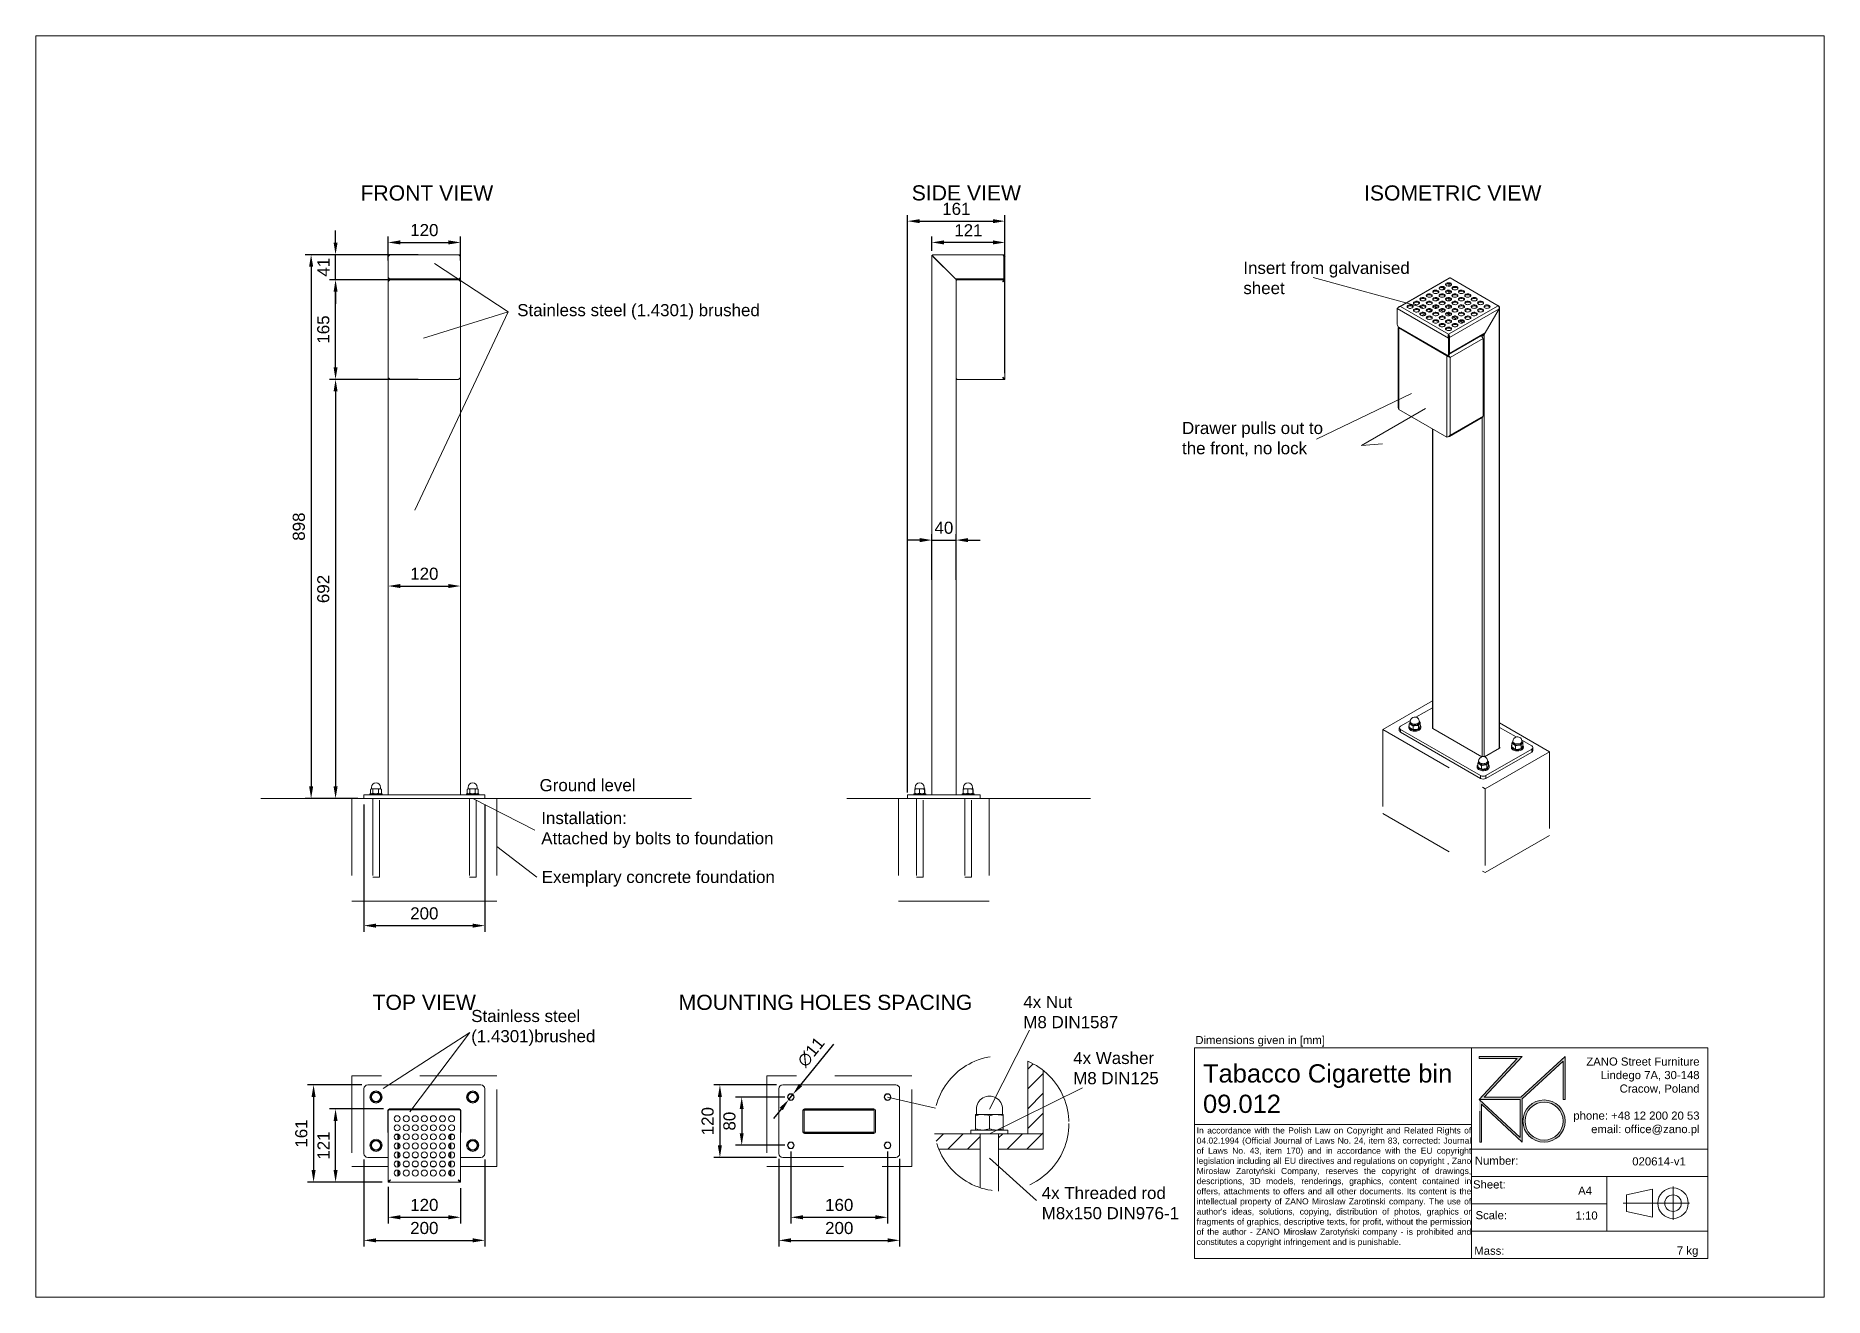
# Paper-space layout 'GB' of a CAD drawing. Header units: millimetres. Extents: x -15 to 281, y -7 to 201.
# The model-space entities are those that its viewports show. They can reach past a viewport. Long polylines and large blocks are cut down to what shows.
import ezdxf

# ---------------------------------------------------------------- set-up
doc = ezdxf.new("R2010")
doc.units = ezdxf.units.MM
doc.linetypes.add('HIDDEN', pattern=[1.905, 1.27, -0.635])
for name, color, linetype, lineweight in [('ZANO_O', 10, 'Continuous', 0), ('ZANO_R', 7, 'Continuous', 0), ('ZANO_R_przerywana', 7, 'HIDDEN', 0), ('ZANO_W', 1, 'Continuous', 0)]:
    doc.layers.add(name, color=color, linetype=linetype, lineweight=lineweight)
doc.layers.add('ZANO_P', color=7, linetype='Continuous', lineweight=0, true_color=0xffffff)
doc.styles.add('Arial', font='arial.ttf')
doc.styles.get("Standard").update_dxf_attribs({"font": 'ARIALUNI.TTF'})
doc.dimstyles.new('pl i ang', dxfattribs={"dimtxt": 50, "dimasz": 50, "dimexe": 1.25, "dimexo": 0.625, "dimgap": 10, "dimtad": 1, "dimtoh": 1, "dimtxsty": 'Standard', "dimcen": 2.5, "dimclrd": 1, "dimclre": 1, "dimclrt": 1, "dimadec": 0, "dimazin": 0, "dimtfac": 1, "dimtmove": 0, "dimatfit": 3, "dimfxl": 1, "dimarcsym": 1})

psp = doc.layouts.new('GB')

# ---------------------------------------------------------------- texts
at = {"layer": 'ZANO_O', "attachment_point": 1, "style": 'Arial'}
for s, insert, char_height, width in [('FRONT VIEW', (38.77, 176.51), 2.5, 27.6046), ('SIDE VIEW', (129.82, 176.52), 2.5, 22.2681), ('ISOMETRIC VIEW', (204.52, 176.51), 2.5, 32.1424), ('\\pxql;Insert from galvanised sheet', (184.59, 163.88), 2, 31.0602), ('\\pxql;Stainless steel (1.4301) brushed', (64.66, 156.9), 2, 54.5279), ('\\pxql;Drawer pulls out to the front, no lock', (174.46, 137.43), 2, 26.5888), ('Ground level', (68.35, 78.42), 2, 19.6442), ('\\pxql;Installation:\\PAttached by bolts to foundation', (68.63, 72.99), 2, 43.6982), ('\\pxql;Exemplary concrete foundation', (68.7, 63.26), 2, 40.9408), ('TOP VIEW', (40.76, 42.8), 2.5, 24.0457), ('MOUNTING HOLES SPACING', (91.32, 42.79), 2.5, 51.246), ('4x Nut \\PM8 DIN1587', (148.25, 42.61), 2, 30.8338), ('\\pxql;Stainless steel\\P(1.4301)brushed', (57.06, 40.29), 2, 54.5279), ('4x Washer \\PM8 DIN125', (156.49, 33.35), 2, 33.1797), ('4x Threaded rod \\PM8x150 DIN976-1', (151.29, 11.05), 2, 27.1206)]:
    psp.add_mtext(s, dxfattribs=dict(at, insert=insert, char_height=char_height, width=width))
at = {"layer": 'ZANO_R', "attachment_point": 1, "style": 'Arial'}
for s, insert, char_height, width in [('Dimensions given in [mm]', (176.66, 35.99), 1.3388, 1792.8014), ('\\pxqr;ZANO Street Furniture\\PLindego 7A, 30-148\\PCracow, Poland\\P\\Pphone: +48 12 200 20 53\\Pemail: office@zano.pl', (227.66, 32.43), 1.3388, 32.2827), ('\\pxql;Tabacco Cigarette bin 09.012', (177.93, 31.31), 3.0126, 44.3227), ("\\pxqj;{\\fArial|b0|i0|c238|p34;In accordance with the Polish Law on Copyright and Related Rights of 04.02.1994 (Official Journal of Laws No. 24, item 83, corrected: Journal of Laws No. 43, item 170) and in accordance with the EU copyright legislation including all EU directives and regulations on copyright , Zano Mirosław Zarotyński Company, reserves the copyright of drawings, descriptions, 3D models, renderings, graphics, content contained in offers, attachments to offers and all other documents. Its content is the intellectual property of ZANO Miroslaw Zarotinski company. The use of author's ideas, solutions, copying, distribution of photos, graphics or fragments of graphics, descriptive texts, for profit, without the permission of the author - ZANO Mirosław Zarotyński company - is prohibited and constitutes a copyright infringement and is punishable.}", (176.88, 20.88), 1.00411, 45.2161), ('Number:', (222.83, 16.06), 1.339, 254.3232), ('020614-v1', (248.83, 15.94), 1.339, 10.9473), ('Sheet:', (222.52, 12.13), 1.339, 254.3232), ('A4', (239.89, 11.1), 1.339, 254.3232), ('Scale:', (222.94, 7.05), 1.339, 254.3232), ('1:10', (239.47, 7), 1.339, 4.2023), ('Mass:', (222.73, 1.18), 1.339, 254.3232), ('7 kg', (256.2, 1.22), 1.339, 5.8209)]:
    psp.add_mtext(s, dxfattribs=dict(at, insert=insert, char_height=char_height, width=width))

msp = doc.modelspace()

# ---------------------------------------------------------------- blocks, each defined once
blk = doc.blocks.new('*D399')
at = {"layer": 'ZANO_W', "color": 1, "lineweight": -2}
for p, q in [((446.2, 2474.3), (299.6, 2474.3)), ((309.6, 2454.3), (309.6, 1801.8)), ((346.4, 1781.8), (299.6, 1781.8))]:
    blk.add_line(p, q, dxfattribs=at)
at = {"layer": 'ZANO_W', "color": 1}
for points in [[(312.9, 2454.3), (306.3, 2454.3), (309.6, 2474.3)], [(306.3, 1801.8), (312.9, 1801.8), (309.6, 1781.8)]]:
    blk.add_solid(points, dxfattribs=at)
at = {"layer": 'ZANO_W', "color": 1, "insert": (289.4, 2128), "char_height": 20, "attachment_point": 5, "rotation": 90, "style": 'Arial'}
blk.add_mtext('692', dxfattribs=at)
blk = doc.blocks.new('*D400')
at = {"layer": 'ZANO_W', "color": 1, "lineweight": -2}
for p, q in [((436.2, 2639), (299.6, 2639)), ((309.6, 2494.3), (309.6, 2619)), ((436.2, 2474.3), (299.6, 2474.3))]:
    blk.add_line(p, q, dxfattribs=at)
at = {"layer": 'ZANO_W', "color": 1}
for points in [[(312.9, 2619), (306.3, 2619), (309.6, 2639)], [(306.3, 2494.3), (312.9, 2494.3), (309.6, 2474.3)]]:
    blk.add_solid(points, dxfattribs=at)
at = {"layer": 'ZANO_W', "color": 1, "insert": (289.4, 2556.6), "char_height": 20, "attachment_point": 5, "rotation": 90, "style": 'Arial'}
blk.add_mtext('165', dxfattribs=at)
blk = doc.blocks.new('*D401')
at = {"layer": 'ZANO_W', "color": 1, "lineweight": -2}
for p, q in [((309.6, 2700.3), (309.6, 2720.3)), ((446.2, 2680.3), (299.6, 2680.3)), ((309.6, 2639), (309.6, 2680.3)), ((446.2, 2639), (299.6, 2639)), ((309.6, 2619), (309.6, 2599))]:
    blk.add_line(p, q, dxfattribs=at)
at = {"layer": 'ZANO_W', "color": 1}
for points in [[(306.3, 2700.3), (312.9, 2700.3), (309.6, 2680.3)], [(312.9, 2619), (306.3, 2619), (309.6, 2639)]]:
    blk.add_solid(points, dxfattribs=at)
at = {"layer": 'ZANO_W', "color": 1, "insert": (289.6, 2659.6), "char_height": 20, "attachment_point": 5, "rotation": 90, "style": 'Arial'}
blk.add_mtext('41', dxfattribs=at)
blk = doc.blocks.new('*D402')
at = {"layer": 'ZANO_W', "color": 1, "lineweight": -2}
for p, q in [((446.2, 2680.3), (259.2, 2680.3)), ((269.2, 2660.3), (269.2, 1801.8)), ((346.4, 1781.8), (259.2, 1781.8))]:
    blk.add_line(p, q, dxfattribs=at)
at = {"layer": 'ZANO_W', "color": 1}
for points in [[(272.6, 2660.3), (265.9, 2660.3), (269.2, 2680.3)], [(265.9, 1801.8), (272.6, 1801.8), (269.2, 1781.8)]]:
    blk.add_solid(points, dxfattribs=at)
at = {"layer": 'ZANO_W', "color": 1, "insert": (249, 2231), "char_height": 20, "attachment_point": 5, "rotation": 90, "style": 'Arial'}
blk.add_mtext('898', dxfattribs=at)
blk = doc.blocks.new('*D403')
at = {"layer": 'ZANO_W', "color": 1, "lineweight": -2}
for p, q in [((396.3, 2670.4), (396.3, 2710.5)), ((416.3, 2700.5), (496.1, 2700.5)), ((516.1, 2670.4), (516.1, 2710.5))]:
    blk.add_line(p, q, dxfattribs=at)
at = {"layer": 'ZANO_W', "color": 1}
for points in [[(416.3, 2703.9), (416.3, 2697.2), (396.3, 2700.5)], [(496.1, 2697.2), (496.1, 2703.9), (516.1, 2700.5)]]:
    blk.add_solid(points, dxfattribs=at)
at = {"layer": 'ZANO_W', "color": 1, "insert": (456.2, 2720.8), "char_height": 20, "attachment_point": 5, "style": 'Arial'}
blk.add_mtext('120', dxfattribs=at)
blk = doc.blocks.new('*D404')
at = {"layer": 'ZANO_W', "color": 1, "lineweight": -2}
for p, q in [((396.3, 1140.1), (396.3, 1080)), ((516.1, 1138), (516.1, 1080)), ((416.3, 1090), (496.1, 1090))]:
    blk.add_line(p, q, dxfattribs=at)
at = {"layer": 'ZANO_W', "color": 1}
for points in [[(416.3, 1093.4), (416.3, 1086.7), (396.3, 1090)], [(496.1, 1086.7), (496.1, 1093.4), (516.1, 1090)]]:
    blk.add_solid(points, dxfattribs=at)
at = {"layer": 'ZANO_W', "color": 1, "insert": (456.2, 1110.3), "char_height": 20, "attachment_point": 5, "style": 'Arial'}
blk.add_mtext('120', dxfattribs=at)
blk = doc.blocks.new('*D405')
at = {"layer": 'ZANO_W', "color": 1, "lineweight": -2}
for p, q in [((356.4, 1185.4), (356.4, 1041.9)), ((556.1, 1185.4), (556.1, 1041.9)), ((376.4, 1051.9), (536.1, 1051.9))]:
    blk.add_line(p, q, dxfattribs=at)
at = {"layer": 'ZANO_W', "color": 1}
for points in [[(376.4, 1055.3), (376.4, 1048.6), (356.4, 1051.9)], [(536.1, 1048.6), (536.1, 1055.3), (556.1, 1051.9)]]:
    blk.add_solid(points, dxfattribs=at)
at = {"layer": 'ZANO_W', "color": 1, "insert": (456.2, 1072.2), "char_height": 20, "attachment_point": 5, "style": 'Arial'}
blk.add_mtext('200', dxfattribs=at)
blk = doc.blocks.new('*D407')
at = {"layer": 'ZANO_W', "color": 1, "lineweight": -2}
for p, q in [((352.9, 1308.7), (263.3, 1308.7)), ((273.3, 1288.7), (273.3, 1168.1)), ((386.8, 1148.1), (263.3, 1148.1))]:
    blk.add_line(p, q, dxfattribs=at)
at = {"layer": 'ZANO_W', "color": 1}
for points in [[(276.6, 1288.7), (269.9, 1288.7), (273.3, 1308.7)], [(269.9, 1168.1), (276.6, 1168.1), (273.3, 1148.1)]]:
    blk.add_solid(points, dxfattribs=at)
at = {"layer": 'ZANO_W', "color": 1, "insert": (253.1, 1228.4), "char_height": 20, "attachment_point": 5, "rotation": 90, "style": 'Arial'}
blk.add_mtext('161', dxfattribs=at)
blk = doc.blocks.new('*D408')
at = {"layer": 'ZANO_W', "color": 1, "lineweight": -2}
for p, q in [((1051.6, 1288.7), (970.4, 1288.7)), ((980.4, 1268.7), (980.4, 1228.9)), ((1051.6, 1208.9), (970.4, 1208.9))]:
    blk.add_line(p, q, dxfattribs=at)
at = {"layer": 'ZANO_W', "color": 1}
for points in [[(983.7, 1268.7), (977.1, 1268.7), (980.4, 1288.7)], [(977.1, 1228.9), (983.7, 1228.9), (980.4, 1208.9)]]:
    blk.add_solid(points, dxfattribs=at)
at = {"layer": 'ZANO_W', "color": 1, "insert": (960.2, 1248.8), "char_height": 20, "attachment_point": 5, "rotation": 90, "style": 'Arial'}
blk.add_mtext('80', dxfattribs=at)
blk = doc.blocks.new('*D409')
at = {"layer": 'ZANO_W', "color": 1, "lineweight": -2}
for p, q in [((1061.6, 1198.9), (1061.6, 1080)), ((1221.3, 1198.9), (1221.3, 1080)), ((1081.6, 1090), (1201.3, 1090))]:
    blk.add_line(p, q, dxfattribs=at)
at = {"layer": 'ZANO_W', "color": 1}
for points in [[(1081.6, 1093.4), (1081.6, 1086.7), (1061.6, 1090)], [(1201.3, 1086.7), (1201.3, 1093.4), (1221.3, 1090)]]:
    blk.add_solid(points, dxfattribs=at)
at = {"layer": 'ZANO_W', "color": 1, "insert": (1141.5, 1110.3), "char_height": 20, "attachment_point": 5, "style": 'Arial'}
blk.add_mtext('160', dxfattribs=at)
blk = doc.blocks.new('*D411')
at = {"layer": 'ZANO_W', "color": 1, "lineweight": -2}
for p, q in [((396.3, 2142.9), (396.3, 2142.9)), ((416.3, 2132.9), (496.1, 2132.9)), ((516.1, 2142.9), (516.1, 2142.9))]:
    blk.add_line(p, q, dxfattribs=at)
at = {"layer": 'ZANO_W', "color": 1}
for points in [[(416.3, 2136.2), (416.3, 2129.6), (396.3, 2132.9)], [(496.1, 2129.6), (496.1, 2136.2), (516.1, 2132.9)]]:
    blk.add_solid(points, dxfattribs=at)
at = {"layer": 'ZANO_W', "color": 1, "insert": (456.2, 2153.1), "char_height": 20, "attachment_point": 5, "style": 'Arial'}
blk.add_mtext('120', dxfattribs=at)
blk = doc.blocks.new('*D412')
at = {"layer": 'ZANO_W', "color": 1, "lineweight": -2}
for p, q in [((1294.5, 2142.9), (1294.5, 2218.8)), ((1334.4, 2142.9), (1334.4, 2218.8)), ((1274.5, 2208.8), (1254.5, 2208.8)), ((1294.5, 2208.8), (1334.4, 2208.8)), ((1354.4, 2208.8), (1374.4, 2208.8))]:
    blk.add_line(p, q, dxfattribs=at)
at = {"layer": 'ZANO_W', "color": 1}
for points in [[(1274.5, 2205.4), (1274.5, 2212.1), (1294.5, 2208.8)], [(1354.4, 2212.1), (1354.4, 2205.4), (1334.4, 2208.8)]]:
    blk.add_solid(points, dxfattribs=at)
at = {"layer": 'ZANO_W', "color": 1, "insert": (1314.4, 2229), "char_height": 20, "attachment_point": 5, "style": 'Arial'}
blk.add_mtext('40', dxfattribs=at)
blk = doc.blocks.new('*D413')
at = {"layer": 'ZANO_W', "color": 1, "lineweight": -2}
for p, q in [((1294.5, 2686.5), (1294.5, 2710.5)), ((1395.2, 2700.5), (1314.5, 2700.5)), ((1415.2, 2686.5), (1415.2, 2710.5))]:
    blk.add_line(p, q, dxfattribs=at)
at = {"layer": 'ZANO_W', "color": 1}
for points in [[(1314.5, 2703.9), (1314.5, 2697.2), (1294.5, 2700.5)], [(1395.2, 2697.2), (1395.2, 2703.9), (1415.2, 2700.5)]]:
    blk.add_solid(points, dxfattribs=at)
at = {"layer": 'ZANO_W', "color": 1, "insert": (1354.8, 2720.6), "char_height": 20, "attachment_point": 5, "style": 'Arial'}
blk.add_mtext('121', dxfattribs=at)
blk = doc.blocks.new('*D414')
at = {"layer": 'ZANO_W', "color": 1, "lineweight": -2}
for p, q in [((388.8, 1269), (299.6, 1269)), ((309.6, 1168), (309.6, 1249)), ((386.3, 1148), (299.6, 1148))]:
    blk.add_line(p, q, dxfattribs=at)
at = {"layer": 'ZANO_W', "color": 1}
for points in [[(312.9, 1249), (306.3, 1249), (309.6, 1269)], [(306.3, 1168), (312.9, 1168), (309.6, 1148)]]:
    blk.add_solid(points, dxfattribs=at)
at = {"layer": 'ZANO_W', "color": 1, "insert": (289.6, 1208.5), "char_height": 20, "attachment_point": 5, "rotation": 90, "style": 'Arial'}
blk.add_mtext('121', dxfattribs=at)
blk = doc.blocks.new('*D415')
at = {"layer": 'ZANO_W', "color": 1, "lineweight": -2}
for p, q in [((1038.1, 1308.7), (934.4, 1308.7)), ((944.4, 1288.7), (944.4, 1208.9)), ((1038.1, 1188.9), (934.4, 1188.9))]:
    blk.add_line(p, q, dxfattribs=at)
at = {"layer": 'ZANO_W', "color": 1}
for points in [[(947.7, 1288.7), (941, 1288.7), (944.4, 1308.7)], [(941, 1208.9), (947.7, 1208.9), (944.4, 1188.9)]]:
    blk.add_solid(points, dxfattribs=at)
at = {"layer": 'ZANO_W', "color": 1, "insert": (924.2, 1248.8), "char_height": 20, "attachment_point": 5, "rotation": 90, "style": 'Arial'}
blk.add_mtext('120', dxfattribs=at)
blk = doc.blocks.new('*D416')
at = {"layer": 'ZANO_W', "color": 1, "lineweight": -2}
for p, q in [((1041.6, 1186.6), (1041.6, 1041.9)), ((1241.3, 1186.6), (1241.3, 1041.9)), ((1061.6, 1051.9), (1221.3, 1051.9))]:
    blk.add_line(p, q, dxfattribs=at)
at = {"layer": 'ZANO_W', "color": 1}
for points in [[(1061.6, 1055.3), (1061.6, 1048.6), (1041.6, 1051.9)], [(1221.3, 1048.6), (1221.3, 1055.3), (1241.3, 1051.9)]]:
    blk.add_solid(points, dxfattribs=at)
at = {"layer": 'ZANO_W', "color": 1, "insert": (1141.5, 1072.2), "char_height": 20, "attachment_point": 5, "style": 'Arial'}
blk.add_mtext('200', dxfattribs=at)
blk = doc.blocks.new('*D417')
at = {"layer": 'ZANO_W', "color": 1, "lineweight": -2}
for p, q in [((1132, 1375.9), (1077.6, 1308.6)), ((1058.1, 1284.5), (1065, 1293)), ((1045.6, 1268.9), (1033, 1253.4))]:
    blk.add_line(p, q, dxfattribs=at)
at = {"layer": 'ZANO_W', "color": 1}
for points in [[(1075, 1310.7), (1080.2, 1306.5), (1065, 1293)], [(1048.2, 1266.8), (1043, 1271), (1058.1, 1284.5)]]:
    blk.add_solid(points, dxfattribs=at)
at = {"layer": 'ZANO_W', "color": 1, "insert": (1095, 1363), "char_height": 20, "attachment_point": 5, "rotation": 51.0414, "style": 'Arial'}
blk.add_mtext('∅11', dxfattribs=at)
blk = doc.blocks.new('*D418')
at = {"layer": 'ZANO_W', "color": 1, "lineweight": -2}
for p, q in [((1254.5, 1791.8), (1254.5, 2745.7)), ((1274.5, 2735.7), (1395.2, 2735.7)), ((1415.2, 2484.3), (1415.2, 2745.7))]:
    blk.add_line(p, q, dxfattribs=at)
at = {"layer": 'ZANO_W', "color": 1}
for points in [[(1274.5, 2739), (1274.5, 2732.3), (1254.5, 2735.7)], [(1395.2, 2732.3), (1395.2, 2739), (1415.2, 2735.7)]]:
    blk.add_solid(points, dxfattribs=at)
at = {"layer": 'ZANO_W', "color": 1, "insert": (1334.9, 2755.9), "char_height": 20, "attachment_point": 5, "style": 'Arial'}
blk.add_mtext('161', dxfattribs=at)
blk = doc.blocks.new('*D419')
at = {"layer": 'ZANO_W', "color": 1, "lineweight": -2}
for p, q in [((356.4, 1771.8), (356.4, 1561.8)), ((556.1, 1771.8), (556.1, 1561.8)), ((376.4, 1571.8), (536.1, 1571.8))]:
    blk.add_line(p, q, dxfattribs=at)
at = {"layer": 'ZANO_W', "color": 1}
for points in [[(376.4, 1575.2), (376.4, 1568.5), (356.4, 1571.8)], [(536.1, 1568.5), (536.1, 1575.2), (556.1, 1571.8)]]:
    blk.add_solid(points, dxfattribs=at)
at = {"layer": 'ZANO_W', "color": 1, "insert": (456.2, 1592), "char_height": 20, "attachment_point": 5, "style": 'Arial'}
blk.add_mtext('200', dxfattribs=at)

# ---------------------------------------------------------------- dimensions: what is measured, and where the dimension line sits
at = {"layer": 'ZANO_W'}
for base, p1, p2, picture, middle in [((1415.2, 2735.7), (1254.5, 1781.8), (1415.2, 2474.3), '*D418', (1334.9, 2755.9)), ((516.1, 2700.5), (396.3, 2660.4), (516.1, 2660.4), '*D403', (456.2, 2720.8)), ((1294.5, 2700.5), (1415.2, 2676.5), (1294.5, 2676.5), '*D413', (1354.8, 2720.6)), ((516.1, 2132.9), (396.3, 2132.9), (516.1, 2132.9), '*D411', (456.2, 2153.1)), ((556.1, 1571.8), (356.4, 1781.8), (556.1, 1781.8), '*D419', (456.2, 1592)), ((556.1, 1051.9), (356.4, 1195.4), (556.1, 1195.4), '*D405', (456.2, 1072.2)), ((1241.3, 1051.9), (1041.6, 1196.6), (1241.3, 1196.6), '*D416', (1141.5, 1072.2)), ((1221.3, 1090), (1061.6, 1208.9), (1221.3, 1208.9), '*D409', (1141.5, 1110.3)), ((516.1, 1090), (396.3, 1150.1), (516.1, 1148), '*D404', (456.2, 1110.3))]:
    dim = msp.add_linear_dim(base=base, p1=p1, p2=p2, dimstyle='pl i ang', override={"dimtxt": 20, "dimasz": 20, "dimexe": 10, "dimexo": 10, "dimtoh": 0, "dimdec": 0, "dimtxsty": 'Arial', "dimtdec": 0, "dimtmove": 1}, dxfattribs=at)
    dim.commit()
    dim.dimension.update_dxf_attribs({"geometry": picture, "text_midpoint": middle})
dim = msp.add_linear_dim(base=(309.6, 2680.3), p1=(456.2, 2639), p2=(456.2, 2680.3), angle=90, dimstyle='pl i ang', override={"dimtxt": 20, "dimasz": 20, "dimexe": 10, "dimexo": 10, "dimtoh": 0, "dimdec": 0, "dimtxsty": 'Arial', "dimtdec": 0, "dimtmove": 1}, dxfattribs=at)
dim.commit()
dim.dimension.update_dxf_attribs({"geometry": '*D401', "text_midpoint": (309.6, 2659.6), "dimtype": 160})
for base, p1, p2, picture, middle in [((269.224, 1781.7766), (456.2347, 2680.25), (356.4043, 1781.7766), '*D402', (249.0126, 2231.0133)), ((309.6, 2639), (446.2, 2474.3), (446.2, 2639), '*D400', (289.4, 2556.6)), ((309.5919, 1781.7766), (456.2347, 2474.25), (356.4043, 1781.7766), '*D399', (289.3804, 2128.0133)), ((273.3, 1148.1), (362.9, 1308.7), (396.8, 1148.1), '*D407', (253.1, 1228.4)), ((944.4, 1188.9), (1048.1, 1308.7), (1048.1, 1188.9), '*D415', (924.2, 1248.8)), ((980.4, 1208.9), (1061.6, 1288.7), (1061.6, 1208.9), '*D408', (960.2, 1248.8)), ((309.6, 1269), (396.3, 1148), (398.8, 1269), '*D414', (289.6, 1208.5))]:
    dim = msp.add_linear_dim(base=base, p1=p1, p2=p2, angle=90, dimstyle='pl i ang', override={"dimtxt": 20, "dimasz": 20, "dimexe": 10, "dimexo": 10, "dimtoh": 0, "dimdec": 0, "dimtxsty": 'Arial', "dimtdec": 0, "dimtmove": 1}, dxfattribs=at)
    dim.commit()
    dim.dimension.update_dxf_attribs({"geometry": picture, "text_midpoint": middle})
dim = msp.add_linear_dim(base=(1334.4, 2208.8), p1=(1294.5, 2132.9), p2=(1334.4, 2132.9), dimstyle='pl i ang', override={"dimtxt": 20, "dimasz": 20, "dimexe": 10, "dimexo": 10, "dimtoh": 0, "dimdec": 0, "dimtxsty": 'Arial', "dimtdec": 0, "dimtmove": 1}, dxfattribs=at)
dim.commit()
dim.dimension.update_dxf_attribs({"geometry": '*D412', "text_midpoint": (1314.4, 2208.8), "dimtype": 160})
dim = msp.add_diameter_dim_2p(p1=(1058.1, 1284.5), p2=(1065, 1293), dimstyle='pl i ang', override={"dimtxt": 20, "dimasz": 20, "dimexe": 10, "dimexo": 10, "dimtoh": 0, "dimdec": 0, "dimtxsty": 'Arial', "dimtdec": 0, "dimtmove": 1}, dxfattribs=at)
dim.commit()
dim.dimension.update_dxf_attribs({"geometry": '*D417', "text_midpoint": (1095, 1363)})

# ---------------------------------------------------------------- linework, layer by layer
at = {"layer": 'ZANO_R'}
for p, q in [((396.3, 2676.5), (396.3, 2644.3)), ((400.1, 2680.3), (512.3, 2680.3)), ((516.1, 2676.5), (516.1, 2644.3)), ((1294.5, 2679.3), (1294.5, 1787.8)), ((1295.4, 2678.3), (1295.4, 2680.3)), ((1295.4, 2680.3), (1411.5, 2680.3)), ((1296.9, 2676.8), (1331.9, 2641.8)), ((1297.2, 2676.5), (1329.6, 2644.1)), ((1413.1, 2644.1), (1413.1, 2676.5)), ((1415.2, 2676.5), (1413.2, 2676.5)), ((1413.2, 2676.5), (1413.2, 2644.3)), ((1415.2, 2676.5), (1415.2, 2644.3)), ((396.3, 2644.1), (396.3, 2641.8)), ((396.3, 2641.8), (396.3, 2635.2)), ((396.3, 2478), (396.3, 2635.2)), ((513.6, 2639.3), (398.8, 2639.3)), ((400.1, 2639), (512.3, 2639)), ((400.3, 2640.3), (512.1, 2640.3)), ((516.1, 2644.1), (516.1, 2641.8)), ((516.1, 2641.8), (516.1, 2635.2)), ((516.1, 2478), (516.1, 2635.2)), ((1333.4, 2640.3), (1413.1, 2640.3)), ((1334.4, 2639.3), (1334.4, 2635.2)), ((1334.4, 2478), (1334.4, 2635.2)), ((1336.2, 2639), (1413.1, 2639)), ((1413.1, 2644.1), (1413.1, 2640.3)), ((1413.1, 2638.3), (1413.1, 2639)), ((1413.2, 2640.3), (1413.2, 2644.3)), ((1415.2, 2640.3), (1413.2, 2640.3)), ((1415.2, 2639), (1413.2, 2639)), ((1415.2, 2644.3), (1415.2, 2640.3)), ((1415.2, 2474.3), (1415.2, 2639)), ((2148.1, 2641.7), (2066.1, 2594.3)), ((2150.6, 2641.8), (2068.6, 2594.5)), ((2143.6, 2630.9), (2143.2, 2630.3)), ((2148.3, 2632.4), (2148.3, 2628.3)), ((2149, 2632.3), (2149, 2628.3)), ((2150.6, 2641.8), (2150.4, 2642)), ((2230, 2596), (2150.6, 2641.8)), ((2129.9, 2607.3), (2128, 2603.9)), ((2133, 2612.6), (2132.6, 2611.9)), ((2140.5, 2625.6), (2138.6, 2622.3)), ((2148.3, 2620.2), (2148.3, 2616.1)), ((2148.3, 2608), (2148.3, 2603.8)), ((2149, 2620.1), (2149, 2616.1)), ((2149, 2607.9), (2149, 2603.9)), ((2063.2, 2591.4), (2063.2, 2565.1)), ((2063.2, 2591.4), (2147.9, 2542.5)), ((2068.6, 2594.5), (2147.9, 2548.7)), ((2109.1, 2582.7), (2103.8, 2579.6)), ((2110.2, 2581.7), (2106.3, 2579.4)), ((2119.7, 2588.8), (2114.3, 2585.7)), ((2120.8, 2587.8), (2116.9, 2585.5)), ((2122.2, 2581.8), (2122.2, 2581.1)), ((2124, 2595.3), (2127.5, 2593.3)), ((2127.5, 2593.3), (2124.9, 2591.8)), ((2127.5, 2591.6), (2127.5, 2593.3)), ((2129.5, 2592.1), (2127.5, 2593.3)), ((2140.1, 2586), (2134.6, 2589.1)), ((2150.7, 2579.9), (2145.2, 2583)), ((2230, 2596), (2147.9, 2548.7)), ((2148.3, 2595.7), (2148.3, 2591.6)), ((2148.3, 2583.5), (2148.3, 2581.2)), ((2149, 2595.7), (2149, 2591.7)), ((2149, 2583.4), (2149, 2580.8)), ((2231.4, 2590.7), (2149.4, 2543.3)), ((2161.3, 2573.7), (2155.8, 2576.9)), ((2171.9, 2567.6), (2166.4, 2570.8)), ((2231.6, 2591), (2206.9, 2548.2)), ((2231.4, 2590.7), (2208.5, 2551)), ((2231.6, 2595.1), (2230, 2596)), ((2231.6, 2591), (2231.6, 1864.9)), ((2232.3, 1865.5), (2232.3, 2593.5)), ((2064.8, 2559.2), (2064.8, 2427.8)), ((2065.9, 2559.2), (2066.9, 2559.8)), ((2065.9, 2559.2), (2145.2, 2513.4)), ((2065.9, 2424.7), (2065.9, 2559.2)), ((2066, 2560.3), (2145.1, 2514.6)), ((2122.2, 2569.5), (2122.2, 2568.9)), ((2147.9, 2547.6), (2147.9, 2548.7)), ((2147.9, 2542.5), (2149.3, 2543.3)), ((2147.9, 2542.5), (2147.9, 2516.2)), ((2148.6, 2515.2), (2205.8, 2548.2)), ((2149.3, 2543.3), (2149.3, 2517.1)), ((2208.5, 2551), (2149.4, 2516.9)), ((2149.4, 2516.9), (2149.4, 2543.3)), ((2205.1, 2541.8), (2150.6, 2510.3)), ((2203.3, 2546.2), (2202.8, 2546.5)), ((2203.3, 2546.2), (2203.3, 2544.4)), ((2205.1, 2413.5), (2205.1, 2541.8)), ((2206.9, 2548.2), (2206.9, 1851)), ((2145.2, 2513.4), (2146.7, 2514.2)), ((2145.2, 2378.9), (2145.2, 2513.4)), ((2146.7, 2514.2), (2146.7, 2514.2)), ((2147.1, 2514.4), (2148.5, 2515.2)), ((2149.3, 2517.1), (2147.9, 2516.2)), ((2149.6, 2510.9), (2148.8, 2511.5)), ((2149.3, 2517), (2149.4, 2516.9)), ((2150.6, 2510.3), (2149.6, 2510.9)), ((2150.6, 2382), (2150.6, 2510.3)), ((396.3, 2478), (396.3, 1787.8)), ((512.3, 2474.3), (400.1, 2474.3)), ((516.1, 2478), (516.1, 1787.8)), ((1334.4, 2478), (1334.4, 1787.8)), ((1413.1, 2474.3), (1336.4, 2474.3)), ((1413.1, 2474.9), (1413.1, 2474.3)), ((1413.2, 2474.3), (1415.2, 2474.3)), ((2145.2, 2378.9), (2065.9, 2424.7)), ((2149.2, 2379.9), (2203.6, 2411.3)), ((2150.6, 2382), (2205.1, 2413.5)), ((2203.3, 2411.2), (2203.3, 1851)), ((2121.4, 2392.7), (2121.4, 1898.1)), ((2122.2, 2392.3), (2122.2, 1897.5)), ((2094.1, 1916.2), (2121.4, 1931.9)), ((2066.6, 1898.7), (2066.6, 1893.9)), ((2068.5, 1901.4), (2084.9, 1910.9)), ((2068.5, 1896.1), (2200.5, 1819.9)), ((2068.5, 1891.2), (2068.5, 1896.1)), ((2068.5, 1891.2), (2200.5, 1815)), ((2082.2, 1900.4), (2082.2, 1898.7)), ((2083.1, 1905.2), (2083.1, 1899.9)), ((2084.7, 1908.5), (2084.6, 1908.3)), ((2084.7, 1908.5), (2084.6, 1908.3)), ((2084.7, 1908.9), (2084.7, 1907.1)), ((2089.3, 1901.3), (2089.3, 1895.9)), ((2098.3, 1902.3), (2098.3, 1897)), ((2099.7, 1907.1), (2099.7, 1908.9)), ((2101.2, 1907.4), (2101.2, 1902.1)), ((2102.1, 1898.7), (2102.1, 1900.4)), ((2122, 1897.6), (2202.9, 1850.9)), ((2232.3, 1899.3), (2259.6, 1883.6)), ((2207.3, 1850.9), (2231.8, 1865)), ((2209.7, 1819.9), (2285.2, 1863.5)), ((2251.6, 1867.8), (2251.6, 1866.1)), ((2252.6, 1872.6), (2252.6, 1867.3)), ((2254.1, 1875.9), (2254, 1875.7)), ((2254.1, 1875.9), (2254, 1875.7)), ((2254.1, 1876.3), (2254.1, 1874.5)), ((2258.7, 1868.7), (2258.7, 1863.3)), ((2267.7, 1869.7), (2267.7, 1864.4)), ((2268.8, 1878.3), (2285.2, 1868.8)), ((2269.1, 1874.5), (2269.1, 1876.3)), ((2270.6, 1874.8), (2270.6, 1869.5)), ((2271.6, 1866.1), (2271.6, 1867.8)), ((2285.2, 1863.5), (2285.2, 1858.6)), ((2287.1, 1861.3), (2287.1, 1866.1)), ((2195.1, 1835.2), (2195.1, 1833.5)), ((2196.1, 1840), (2196.1, 1834.7)), ((2197.6, 1843.3), (2197.5, 1843.1)), ((2197.6, 1843.3), (2197.5, 1843.1)), ((2197.6, 1843.7), (2197.6, 1841.9)), ((2202.2, 1836.1), (2202.2, 1830.7)), ((2209.7, 1815), (2285.2, 1858.6)), ((2211.3, 1837.1), (2211.3, 1831.8)), ((2212.6, 1841.9), (2212.6, 1843.7)), ((2214.1, 1842.2), (2214.1, 1836.9)), ((2215.1, 1833.5), (2215.1, 1835.2)), ((2200.5, 1815), (2200.5, 1819.9)), ((2209.7, 1819.9), (2209.7, 1815)), ((186.3, 1781.8), (897.3, 1781.8)), ((336.4, 1781.8), (576, 1781.8)), ((576, 1781.8), (336.4, 1781.8)), ((356.4, 1787.8), (356.4, 1781.8)), ((362.9, 1787.8), (356.4, 1787.8)), ((362.9, 1787.8), (549.6, 1787.8)), ((366.4, 1789.8), (366.4, 1787.8)), ((366.4, 1789.8), (386.4, 1789.8)), ((367.2, 1797), (367.2, 1790.5)), ((368.4, 1797.7), (367.4, 1797.2)), ((367.4, 1790.3), (368.4, 1789.8)), ((368.4, 1797.7), (369.2, 1797.7)), ((368.9, 1800.2), (368.9, 1798)), ((369.2, 1797.7), (375.9, 1797.7)), ((370.9, 1781.8), (381.9, 1781.8)), ((370.9, 1781.8), (381.9, 1781.8)), ((371.3, 1797), (371.3, 1790.5)), ((383.1, 1797.7), (375.9, 1797.7)), ((380.5, 1797), (380.5, 1790.5)), ((383.1, 1797.7), (384.4, 1797.7)), ((383.9, 1798), (383.9, 1800.2)), ((385.3, 1797.2), (384.4, 1797.7)), ((384.4, 1789.8), (385.3, 1790.3)), ((385.6, 1797), (385.3, 1797.2)), ((385.3, 1790.3), (385.6, 1790.5)), ((385.6, 1797), (385.6, 1790.5)), ((386.4, 1787.8), (386.4, 1789.8)), ((526.1, 1789.8), (526.1, 1787.8)), ((526.1, 1789.8), (546.1, 1789.8)), ((526.9, 1797), (526.9, 1790.5)), ((528.1, 1797.7), (527.1, 1797.2)), ((527.1, 1790.3), (528.1, 1789.8)), ((528.1, 1797.7), (529, 1797.7)), ((528.6, 1800.2), (528.6, 1798)), ((529, 1797.7), (535.7, 1797.7)), ((530.6, 1781.8), (541.6, 1781.8)), ((530.6, 1781.8), (541.6, 1781.8)), ((531.1, 1797), (531.1, 1790.5)), ((542.8, 1797.7), (535.7, 1797.7)), ((540.3, 1797), (540.3, 1790.5)), ((542.8, 1797.7), (544.1, 1797.7)), ((543.6, 1798), (543.6, 1800.2)), ((545.1, 1797.2), (544.1, 1797.7)), ((544.1, 1789.8), (545.1, 1790.3)), ((545.3, 1797), (545, 1797.2)), ((545, 1790.3), (545.3, 1790.5)), ((545.3, 1797), (545.3, 1790.5)), ((546.1, 1787.8), (546.1, 1789.8)), ((549.6, 1787.8), (556.1, 1787.8)), ((556.1, 1787.8), (556.1, 1781.8)), ((1153.8, 1781.8), (1556.5, 1781.8)), ((1239.5, 1781.8), (1389.3, 1781.8)), ((1389.3, 1781.8), (1239.5, 1781.8)), ((1254.5, 1781.8), (1254.5, 1787.8)), ((1254.5, 1787.8), (1261, 1787.8)), ((1367.8, 1787.8), (1261, 1787.8)), ((1264.5, 1789.8), (1264.5, 1787.8)), ((1264.5, 1789.8), (1284.5, 1789.8)), ((1266.3, 1797), (1266.3, 1790.5)), ((1266.5, 1797.7), (1270.1, 1797.7)), ((1267, 1800.2), (1267, 1798)), ((1280, 1781.8), (1269, 1781.8)), ((1280, 1781.8), (1269, 1781.8)), ((1270.1, 1797.7), (1278.1, 1797.7)), ((1274, 1797), (1274, 1790.5)), ((1278.1, 1797.7), (1282.5, 1797.7)), ((1282, 1798), (1282, 1800.2)), ((1282.2, 1797), (1282.2, 1790.5)), ((1282.7, 1797), (1282.7, 1790.5)), ((1284.5, 1787.8), (1284.5, 1789.8)), ((1344.4, 1789.8), (1344.4, 1787.8)), ((1344.4, 1789.8), (1364.3, 1789.8)), ((1346.1, 1797), (1346.1, 1790.5)), ((1346.4, 1797.7), (1350, 1797.7)), ((1346.9, 1800.2), (1346.9, 1798)), ((1359.8, 1781.8), (1348.9, 1781.8)), ((1359.8, 1781.8), (1348.9, 1781.8)), ((1350, 1797.7), (1358, 1797.7)), ((1353.8, 1797), (1353.8, 1790.5)), ((1358, 1797.7), (1362.3, 1797.7)), ((1361.8, 1798), (1361.8, 1800.2)), ((1362.1, 1797), (1362.1, 1790.5)), ((1362.6, 1797), (1362.6, 1790.5)), ((1364.3, 1787.8), (1364.3, 1789.8)), ((1374.3, 1787.8), (1367.8, 1787.8)), ((1374.3, 1781.8), (1374.3, 1787.8)), ((1453.1, 1347.7), (1453.1, 1227.9)), ((1453.1, 1334.7), (1462, 1343.5)), ((1478.5, 1332.6), (1478.5, 1227.9)), ((356.4, 1195.4), (356.4, 1302.2)), ((362.9, 1308.7), (549.6, 1308.7)), ((556.1, 1195.4), (556.1, 1302.2)), ((1041.6, 1195.4), (1041.6, 1302.2)), ((1048.1, 1308.7), (1234.8, 1308.7)), ((1241.3, 1302.2), (1241.3, 1195.4)), ((1453.1, 1302.1), (1478.5, 1327.5)), ((545.3, 1288.2), (543.2, 1292.3)), ((1453.1, 1269.4), (1478.5, 1294.9)), ((396.1, 1231.3), (396.1, 1266.3)), ((396.3, 1266.3), (396.3, 1266)), ((396.3, 1266), (396.3, 1150.1)), ((398.8, 1269), (513.6, 1269)), ((513.6, 1268.8), (398.8, 1268.8)), ((512.3, 1267.8), (400.1, 1267.8)), ((516.1, 1266.3), (516.1, 1266)), ((516.1, 1266), (516.1, 1150.1)), ((516.4, 1231.3), (516.4, 1266.3)), ((1081.3, 1266.3), (1081.3, 1231.3)), ((1081.6, 1231.3), (1081.6, 1266.3)), ((1083.6, 1231.3), (1083.6, 1266.3)), ((1198.9, 1269), (1084.1, 1269)), ((1084.1, 1268.8), (1198.9, 1268.8)), ((1084.1, 1266.8), (1198.9, 1266.8)), ((1199.4, 1266.3), (1199.4, 1231.3)), ((1201.4, 1266.3), (1201.4, 1231.3)), ((1201.6, 1231.3), (1201.6, 1266.3)), ((1366.7, 1257.6), (1366.7, 1259.7)), ((1378.1, 1259.7), (1366.7, 1259.7)), ((1366.7, 1257.6), (1372.3, 1259.1)), ((1366.7, 1257.6), (1366.7, 1236.3)), ((1368, 1268.6), (1368, 1260.3)), ((1372.3, 1259.1), (1378.1, 1259.7)), ((1401, 1259.7), (1378.1, 1259.7)), ((1389.6, 1257.6), (1395.2, 1259.1)), ((1389.6, 1257.6), (1389.6, 1236.3)), ((1395.2, 1259.1), (1401, 1259.7)), ((1412.5, 1259.7), (1401, 1259.7)), ((1411.2, 1260.3), (1411.2, 1268.6)), ((1412.5, 1257.6), (1412.5, 1259.7)), ((1412.5, 1257.6), (1412.5, 1236.3)), ((1453.1, 1236.8), (1478.5, 1262.3)), ((410.5, 1226.8), (408.3, 1226.8)), ((410.5, 1226.8), (412.3, 1226.8)), ((414.3, 1226.8), (412.3, 1226.8)), ((412.3, 1226.8), (412.3, 1225.7)), ((412.3, 1225.7), (412.3, 1223.9)), ((414.3, 1223.9), (412.3, 1223.9)), ((412.3, 1223.9), (412.3, 1219.8)), ((412.3, 1218), (412.3, 1219.8)), ((414.3, 1219.8), (412.3, 1219.8)), ((412.3, 1203), (412.3, 1212.8)), ((414.3, 1225.7), (414.3, 1226.8)), ((414.3, 1223.9), (414.3, 1225.7)), ((414.3, 1223.9), (414.3, 1219.8)), ((414.3, 1218.9), (414.3, 1219.8)), ((414.3, 1203.9), (414.3, 1211.9)), ((498.2, 1226.8), (500.2, 1226.8)), ((498.2, 1225.7), (498.2, 1226.8)), ((498.2, 1223.9), (498.2, 1225.7)), ((498.2, 1223.9), (500.2, 1223.9)), ((498.2, 1223.9), (498.2, 1219.8)), ((498.2, 1218.9), (498.2, 1219.8)), ((498.2, 1219.8), (500.2, 1219.8)), ((498.2, 1203.9), (498.2, 1211.9)), ((500.2, 1226.8), (500.2, 1225.7)), ((502, 1226.8), (500.2, 1226.8)), ((500.2, 1225.7), (500.2, 1223.9)), ((500.2, 1223.9), (500.2, 1219.8)), ((500.2, 1218), (500.2, 1219.8)), ((500.2, 1203), (500.2, 1212.8)), ((502, 1226.8), (504.2, 1226.8)), ((1198.9, 1230.8), (1084.1, 1230.8)), ((1198.9, 1228.8), (1084.1, 1228.8)), ((1084.1, 1228.6), (1198.9, 1228.6)), ((1298.8, 1227.9), (1374.3, 1227.9)), ((1301.5, 1215.6), (1313.8, 1227.9)), ((1320.9, 1202.5), (1346.4, 1227.9)), ((1353.5, 1202.5), (1374.3, 1223.3)), ((1359.1, 1234.2), (1359.1, 1227.9)), ((1420.1, 1234.2), (1359.1, 1234.2)), ((1420.1, 1227.9), (1359.1, 1227.9)), ((1366.7, 1234.2), (1366.7, 1236.3)), ((1374.3, 1202.5), (1374.3, 1227.9)), ((1374.3, 1227.9), (1374.3, 1138.9)), ((1384, 1234.8), (1378.1, 1234.2)), ((1389.6, 1236.3), (1384, 1234.8)), ((1406.9, 1234.8), (1401, 1234.2)), ((1404.8, 1202.5), (1404.8, 1227.9)), ((1404.8, 1227.9), (1478.5, 1227.9)), ((1404.8, 1227.9), (1404.8, 1133.4)), ((1404.8, 1221.2), (1411.6, 1227.9)), ((1412.5, 1236.3), (1406.9, 1234.8)), ((1412.5, 1234.2), (1412.5, 1236.3)), ((1418.8, 1202.5), (1444.2, 1227.9)), ((1420.1, 1227.9), (1420.1, 1234.2)), ((1451.4, 1202.5), (1476.8, 1227.9)), ((1478.5, 1227.9), (1453.1, 1227.9)), ((1476.8, 1227.9), (1478.5, 1229.6)), ((362.9, 1188.9), (396.3, 1188.9)), ((412.3, 1188), (412.3, 1197.8)), ((412.3, 1173), (412.3, 1182.8)), ((414.3, 1188.9), (414.3, 1196.9)), ((414.3, 1173.9), (414.3, 1181.9)), ((423.3, 1188.9), (429.3, 1188.9)), ((438.3, 1188.9), (444.3, 1188.9)), ((453.2, 1188.9), (459.2, 1188.9)), ((468.2, 1188.9), (474.2, 1188.9)), ((483.2, 1188.9), (489.2, 1188.9)), ((498.2, 1188.9), (498.2, 1196.9)), ((498.2, 1173.9), (498.2, 1181.9)), ((500.2, 1188), (500.2, 1197.8)), ((500.2, 1173), (500.2, 1182.8)), ((516.1, 1188.9), (549.6, 1188.9)), ((540.3, 1200.6), (542.8, 1204.5)), ((542.8, 1204.5), (545.3, 1208.4)), ((1234.8, 1188.9), (1048.1, 1188.9)), ((1374.3, 1202.5), (1305.4, 1202.5)), ((1478.5, 1202.5), (1404.8, 1202.5)), ((412.3, 1158.1), (412.3, 1167.8)), ((414.3, 1159), (414.3, 1166.9)), ((423.3, 1173.9), (429.3, 1173.9)), ((438.3, 1173.9), (444.3, 1173.9)), ((453.2, 1173.9), (459.2, 1173.9)), ((468.2, 1173.9), (474.2, 1173.9)), ((483.2, 1173.9), (489.2, 1173.9)), ((498.2, 1159), (498.2, 1166.9)), ((500.2, 1158.1), (500.2, 1167.8)), ((396.3, 1150.1), (397, 1150.1)), ((396.3, 1148), (396.3, 1150)), ((396.3, 1148), (516.1, 1148)), ((516.1, 1150.1), (515.5, 1150.1)), ((516.1, 1148), (516.1, 1150))]:
    msp.add_line(p, q, dxfattribs=at)
at = {"layer": 'ZANO_R', "flags": 128}
for points in [[(400.1, 2680.3), (399.2, 2680), (398.2, 2679.1), (397.2, 2677.8), (396.3, 2676.5)], [(512.3, 2680.3), (513.3, 2680), (514.3, 2679.1), (515.2, 2677.8), (516.1, 2676.5)], [(1296.9, 2676.8), (1296.5, 2677.2), (1296, 2677.7), (1295.6, 2678.1), (1295.2, 2678.5), (1294.9, 2678.8), (1294.6, 2679.1), (1294.5, 2679.2), (1294.5, 2679.3)], [(1295.4, 2680.3), (1295.9, 2680), (1296.3, 2679.1), (1296.8, 2677.9), (1297.2, 2676.5)], [(1413.1, 2676.5), (1412.7, 2677.9), (1412.3, 2679.1), (1411.9, 2680), (1411.5, 2680.3)], [(1412.9, 2677.5), (1413.1, 2677.2), (1413.2, 2676.5)], [(400.1, 2639), (398.7, 2638), (397.4, 2637.1), (396.6, 2636.1), (396.3, 2635.2)], [(512.3, 2639), (513.8, 2638), (515, 2637.1), (515.8, 2636.1), (516.1, 2635.2)], [(1334.4, 2639.3), (1334.3, 2639.4), (1334.2, 2639.5), (1334, 2639.7), (1333.7, 2640.1), (1333.3, 2640.4), (1332.8, 2640.9), (1332.4, 2641.3), (1331.9, 2641.8)], [(1336.2, 2639), (1335.7, 2638.7), (1335.3, 2637.9), (1334.8, 2636.6), (1334.4, 2635.2)], [(1415.2, 2639), (1415, 2638), (1414.1, 2637.1), (1412.9, 2636.1), (1411.5, 2635.2)], [(1411.5, 2635.2), (1411.8, 2636.5), (1412.2, 2637.6), (1412.6, 2638.5), (1413, 2638.9), (1413.1, 2639)], [(2144.4, 2633.2), (2143.6, 2632.6), (2143.1, 2631.8), (2142.9, 2631.1), (2143.2, 2630.3), (2143.8, 2629.6), (2144.7, 2629), (2145.8, 2628.6), (2147.1, 2628.3), (2148.4, 2628.3), (2149.8, 2628.5), (2150.9, 2628.9), (2151.9, 2629.4), (2152.6, 2630.1), (2152.9, 2630.9), (2152.9, 2631.7), (2152.4, 2632.4), (2151.7, 2633.1), (2150.7, 2633.6), (2149.4, 2633.9), (2148.1, 2634), (2146.7, 2634), (2145.5, 2633.7), (2144.4, 2633.2)], [(2144.4, 2631.6), (2143.6, 2630.9), (2143.1, 2630.3)], [(2152.7, 2630.3), (2152.4, 2630.8), (2151.7, 2631.4), (2150.7, 2631.9), (2149.4, 2632.3), (2148.1, 2632.4), (2146.7, 2632.3), (2145.5, 2632), (2144.4, 2631.6)], [(2150.6, 2641.8), (2149.3, 2642), (2148.1, 2641.7)], [(2091.5, 2602.6), (2090.6, 2602), (2090.1, 2601.3), (2090, 2600.5), (2090.2, 2599.7), (2090.8, 2599), (2091.7, 2598.4), (2092.8, 2598), (2094.1, 2597.8), (2095.5, 2597.7), (2096.8, 2597.9), (2098, 2598.3), (2099, 2598.9), (2099.6, 2599.5), (2100, 2600.3), (2099.9, 2601.1), (2099.5, 2601.8), (2098.8, 2602.5), (2097.7, 2603), (2096.5, 2603.3), (2095.2, 2603.5), (2093.8, 2603.4), (2092.5, 2603.1), (2091.5, 2602.6)], [(2091.5, 2601), (2090.6, 2600.4), (2090.2, 2599.8)], [(2099.8, 2599.8), (2099.5, 2600.2), (2098.8, 2600.9), (2097.7, 2601.4), (2096.5, 2601.7), (2095.2, 2601.8), (2093.8, 2601.8), (2092.5, 2601.5), (2091.5, 2601)], [(2102, 2608.8), (2101.2, 2608.1), (2100.7, 2607.4), (2100.6, 2606.6), (2100.8, 2605.8), (2101.4, 2605.1), (2102.3, 2604.5), (2103.4, 2604.1), (2104.7, 2603.9), (2106.1, 2603.8), (2107.4, 2604), (2108.6, 2604.4), (2109.6, 2605), (2110.2, 2605.7), (2110.5, 2606.4), (2110.5, 2607.2), (2110.1, 2608), (2109.3, 2608.6), (2108.3, 2609.1), (2107.1, 2609.5), (2105.7, 2609.6), (2104.4, 2609.5), (2103.1, 2609.2), (2102, 2608.8)], [(2102, 2607.1), (2101.2, 2606.5), (2100.8, 2605.9)], [(2110.4, 2605.9), (2110.1, 2606.3), (2109.3, 2607), (2108.3, 2607.5), (2107.1, 2607.8), (2105.7, 2608), (2104.4, 2607.9), (2103.1, 2607.6), (2102, 2607.1)], [(2112.6, 2614.9), (2111.8, 2614.2), (2111.3, 2613.5), (2111.2, 2612.7), (2111.4, 2612), (2112, 2611.2), (2112.9, 2610.7), (2114, 2610.2), (2115.3, 2610), (2116.7, 2610), (2118, 2610.1), (2119.2, 2610.5), (2120.1, 2611.1), (2120.8, 2611.8), (2121.1, 2612.5), (2121.1, 2613.3), (2120.7, 2614.1), (2119.9, 2614.7), (2118.9, 2615.2), (2117.7, 2615.6), (2116.3, 2615.7), (2115, 2615.6), (2113.7, 2615.3), (2112.6, 2614.9)], [(2112.6, 2602.6), (2111.8, 2602), (2111.3, 2601.3), (2111.2, 2600.5), (2111.4, 2599.7), (2112, 2599), (2112.9, 2598.4), (2114, 2598), (2115.3, 2597.8), (2116.7, 2597.7), (2118, 2597.9), (2119.2, 2598.3), (2120.1, 2598.9), (2120.8, 2599.5), (2121.1, 2600.3), (2121.1, 2601.1), (2120.7, 2601.8), (2119.9, 2602.5), (2118.9, 2603), (2117.7, 2603.3), (2116.3, 2603.5), (2115, 2603.4), (2113.7, 2603.1), (2112.6, 2602.6)], [(2112.6, 2613.2), (2111.8, 2612.6), (2111.4, 2612)], [(2112.6, 2601), (2111.8, 2600.4), (2111.4, 2599.8)], [(2121, 2612), (2120.7, 2612.4), (2119.9, 2613.1), (2118.9, 2613.6), (2117.7, 2613.9), (2116.3, 2614.1), (2115, 2614), (2113.7, 2613.7), (2112.6, 2613.2)], [(2121, 2599.8), (2120.7, 2600.2), (2119.9, 2600.9), (2118.9, 2601.4), (2117.7, 2601.7), (2116.3, 2601.8), (2115, 2601.8), (2113.7, 2601.5), (2112.6, 2601)], [(2123.2, 2621), (2122.4, 2620.4), (2121.9, 2619.6), (2121.8, 2618.8), (2122, 2618.1), (2122.6, 2617.4), (2123.5, 2616.8), (2124.6, 2616.3), (2125.9, 2616.1), (2127.3, 2616.1), (2128.6, 2616.3), (2129.8, 2616.6), (2130.7, 2617.2), (2131.4, 2617.9), (2131.7, 2618.6), (2131.7, 2619.4), (2131.3, 2620.2), (2130.5, 2620.8), (2129.5, 2621.3), (2128.3, 2621.7), (2126.9, 2621.8), (2125.6, 2621.7), (2124.3, 2621.4), (2123.2, 2621)], [(2123.2, 2608.8), (2122.4, 2608.1), (2121.9, 2607.4), (2121.8, 2606.6), (2122, 2605.8), (2122.6, 2605.1), (2123.5, 2604.5), (2124.6, 2604.1), (2125.9, 2603.9), (2127.3, 2603.8), (2128.6, 2604), (2129.8, 2604.4), (2130.7, 2605), (2131.4, 2605.7), (2131.7, 2606.4), (2131.7, 2607.2), (2131.3, 2608), (2130.5, 2608.6), (2129.5, 2609.1), (2128.3, 2609.5), (2126.9, 2609.6), (2125.6, 2609.5), (2124.3, 2609.2), (2123.2, 2608.8)], [(2123.2, 2619.3), (2122.4, 2618.7), (2122, 2618.1)], [(2123.2, 2607.1), (2122.4, 2606.5), (2122, 2605.9)], [(2131.5, 2618.1), (2131.3, 2618.5), (2130.5, 2619.2), (2129.5, 2619.7), (2128.3, 2620.1), (2126.9, 2620.2), (2125.6, 2620.1), (2124.3, 2619.8), (2123.2, 2619.3)], [(2131.5, 2605.9), (2131.3, 2606.3), (2130.5, 2607), (2129.5, 2607.5), (2128.3, 2607.8), (2126.9, 2608), (2125.6, 2607.9), (2124.3, 2607.6), (2123.2, 2607.1)], [(2133.8, 2627.1), (2133, 2626.5), (2132.5, 2625.7), (2132.4, 2625), (2132.6, 2624.2), (2133.2, 2623.5), (2134.1, 2622.9), (2135.2, 2622.4), (2136.5, 2622.2), (2137.9, 2622.2), (2139.2, 2622.4), (2140.4, 2622.8), (2141.3, 2623.3), (2142, 2624), (2142.3, 2624.8), (2142.3, 2625.5), (2141.9, 2626.3), (2141.1, 2626.9), (2140.1, 2627.5), (2138.9, 2627.8), (2137.5, 2627.9), (2136.2, 2627.9), (2134.9, 2627.6), (2133.8, 2627.1)], [(2133.8, 2614.9), (2133, 2614.2), (2132.5, 2613.5), (2132.4, 2612.7), (2132.6, 2612), (2133.2, 2611.2), (2134.1, 2610.7), (2135.2, 2610.2), (2136.5, 2610), (2137.9, 2610), (2139.2, 2610.1), (2140.4, 2610.5), (2141.3, 2611.1), (2142, 2611.8), (2142.3, 2612.5), (2142.3, 2613.3), (2141.9, 2614.1), (2141.1, 2614.7), (2140.1, 2615.2), (2138.9, 2615.6), (2137.5, 2615.7), (2136.2, 2615.6), (2134.9, 2615.3), (2133.8, 2614.9)], [(2133.8, 2602.6), (2133, 2602), (2132.5, 2601.3), (2132.4, 2600.5), (2132.6, 2599.7), (2133.2, 2599), (2134.1, 2598.4), (2135.2, 2598), (2136.5, 2597.8), (2137.9, 2597.7), (2139.2, 2597.9), (2140.4, 2598.3), (2141.3, 2598.9), (2142, 2599.5), (2142.3, 2600.3), (2142.3, 2601.1), (2141.9, 2601.8), (2141.1, 2602.5), (2140.1, 2603), (2138.9, 2603.3), (2137.5, 2603.5), (2136.2, 2603.4), (2134.9, 2603.1), (2133.8, 2602.6)], [(2133.8, 2625.5), (2133, 2624.8), (2132.6, 2624.2)], [(2133.8, 2613.2), (2133, 2612.6), (2132.6, 2612)], [(2133.8, 2601), (2133, 2600.4), (2132.6, 2599.8)], [(2142.1, 2624.2), (2141.9, 2624.7), (2141.1, 2625.3), (2140.1, 2625.8), (2138.9, 2626.2), (2137.5, 2626.3), (2136.2, 2626.2), (2134.9, 2625.9), (2133.8, 2625.5)], [(2142.1, 2612), (2141.9, 2612.4), (2141.1, 2613.1), (2140.1, 2613.6), (2138.9, 2613.9), (2137.5, 2614.1), (2136.2, 2614), (2134.9, 2613.7), (2133.8, 2613.2)], [(2142.1, 2599.8), (2141.9, 2600.2), (2141.1, 2600.9), (2140.1, 2601.4), (2138.9, 2601.7), (2137.5, 2601.8), (2136.2, 2601.8), (2134.9, 2601.5), (2133.8, 2601)], [(2144.4, 2621), (2143.6, 2620.4), (2143.1, 2619.6), (2142.9, 2618.8), (2143.2, 2618.1), (2143.8, 2617.4), (2144.7, 2616.8), (2145.8, 2616.3), (2147.1, 2616.1), (2148.4, 2616.1), (2149.8, 2616.3), (2150.9, 2616.6), (2151.9, 2617.2), (2152.6, 2617.9), (2152.9, 2618.6), (2152.9, 2619.4), (2152.4, 2620.2), (2151.7, 2620.8), (2150.7, 2621.3), (2149.4, 2621.7), (2148.1, 2621.8), (2146.7, 2621.7), (2145.5, 2621.4), (2144.4, 2621)], [(2144.4, 2608.8), (2143.6, 2608.1), (2143.1, 2607.4), (2142.9, 2606.6), (2143.2, 2605.8), (2143.8, 2605.1), (2144.7, 2604.5), (2145.8, 2604.1), (2147.1, 2603.9), (2148.4, 2603.8), (2149.8, 2604), (2150.9, 2604.4), (2151.9, 2605), (2152.6, 2605.7), (2152.9, 2606.4), (2152.9, 2607.2), (2152.4, 2608), (2151.7, 2608.6), (2150.7, 2609.1), (2149.4, 2609.5), (2148.1, 2609.6), (2146.7, 2609.5), (2145.5, 2609.2), (2144.4, 2608.8)], [(2144.4, 2619.3), (2143.6, 2618.7), (2143.1, 2618.1)], [(2144.4, 2607.1), (2143.6, 2606.5), (2143.1, 2605.9)], [(2152.7, 2618.1), (2152.4, 2618.5), (2151.7, 2619.2), (2150.7, 2619.7), (2149.4, 2620.1), (2148.1, 2620.2), (2146.7, 2620.1), (2145.5, 2619.8), (2144.4, 2619.3)], [(2152.7, 2605.9), (2152.4, 2606.3), (2151.7, 2607), (2150.7, 2607.5), (2149.4, 2607.8), (2148.1, 2608), (2146.7, 2607.9), (2145.5, 2607.6), (2144.4, 2607.1)], [(2155, 2627.1), (2154.2, 2626.5), (2153.7, 2625.7), (2153.5, 2625), (2153.8, 2624.2), (2154.3, 2623.5), (2155.2, 2622.9), (2156.4, 2622.4), (2157.7, 2622.2), (2159, 2622.2), (2160.4, 2622.4), (2161.5, 2622.8), (2162.5, 2623.3), (2163.2, 2624), (2163.5, 2624.8), (2163.4, 2625.5), (2163, 2626.3), (2162.3, 2626.9), (2161.3, 2627.5), (2160, 2627.8), (2158.7, 2627.9), (2157.3, 2627.9), (2156.1, 2627.6), (2155, 2627.1)], [(2155, 2614.9), (2154.2, 2614.2), (2153.7, 2613.5), (2153.5, 2612.7), (2153.8, 2612), (2154.3, 2611.2), (2155.2, 2610.7), (2156.4, 2610.2), (2157.7, 2610), (2159, 2610), (2160.4, 2610.1), (2161.5, 2610.5), (2162.5, 2611.1), (2163.2, 2611.8), (2163.5, 2612.5), (2163.4, 2613.3), (2163, 2614.1), (2162.3, 2614.7), (2161.3, 2615.2), (2160, 2615.6), (2158.7, 2615.7), (2157.3, 2615.6), (2156.1, 2615.3), (2155, 2614.9)], [(2155, 2602.6), (2154.2, 2602), (2153.7, 2601.3), (2153.5, 2600.5), (2153.8, 2599.7), (2154.3, 2599), (2155.2, 2598.4), (2156.4, 2598), (2157.7, 2597.8), (2159, 2597.7), (2160.4, 2597.9), (2161.5, 2598.3), (2162.5, 2598.9), (2163.2, 2599.5), (2163.5, 2600.3), (2163.4, 2601.1), (2163, 2601.8), (2162.3, 2602.5), (2161.3, 2603), (2160, 2603.3), (2158.7, 2603.5), (2157.3, 2603.4), (2156.1, 2603.1), (2155, 2602.6)], [(2155, 2625.5), (2154.2, 2624.8), (2153.7, 2624.2)], [(2155, 2613.2), (2154.2, 2612.6), (2153.7, 2612)], [(2155, 2601), (2154.2, 2600.4), (2153.7, 2599.8)], [(2163.3, 2624.2), (2163, 2624.7), (2162.3, 2625.3), (2161.3, 2625.8), (2160, 2626.2), (2158.7, 2626.3), (2157.3, 2626.2), (2156.1, 2625.9), (2155, 2625.5)], [(2163.3, 2612), (2163, 2612.4), (2162.3, 2613.1), (2161.3, 2613.6), (2160, 2613.9), (2158.7, 2614.1), (2157.3, 2614), (2156.1, 2613.7), (2155, 2613.2)], [(2163.3, 2599.8), (2163, 2600.2), (2162.3, 2600.9), (2161.3, 2601.4), (2160, 2601.7), (2158.7, 2601.8), (2157.3, 2601.8), (2156.1, 2601.5), (2155, 2601)], [(2165.6, 2621), (2164.8, 2620.4), (2164.3, 2619.6), (2164.1, 2618.8), (2164.4, 2618.1), (2164.9, 2617.4), (2165.8, 2616.8), (2167, 2616.3), (2168.3, 2616.1), (2169.6, 2616.1), (2170.9, 2616.3), (2172.1, 2616.6), (2173.1, 2617.2), (2173.8, 2617.9), (2174.1, 2618.6), (2174, 2619.4), (2173.6, 2620.2), (2172.9, 2620.8), (2171.8, 2621.3), (2170.6, 2621.7), (2169.3, 2621.8), (2167.9, 2621.7), (2166.7, 2621.4), (2165.6, 2621)], [(2165.6, 2608.8), (2164.8, 2608.1), (2164.3, 2607.4), (2164.1, 2606.6), (2164.4, 2605.8), (2164.9, 2605.1), (2165.8, 2604.5), (2167, 2604.1), (2168.3, 2603.9), (2169.6, 2603.8), (2170.9, 2604), (2172.1, 2604.4), (2173.1, 2605), (2173.8, 2605.7), (2174.1, 2606.4), (2174, 2607.2), (2173.6, 2608), (2172.9, 2608.6), (2171.8, 2609.1), (2170.6, 2609.5), (2169.3, 2609.6), (2167.9, 2609.5), (2166.7, 2609.2), (2165.6, 2608.8)], [(2165.6, 2619.3), (2164.8, 2618.7), (2164.3, 2618.1)], [(2165.6, 2607.1), (2164.8, 2606.5), (2164.3, 2605.9)], [(2173.9, 2618.1), (2173.6, 2618.5), (2172.9, 2619.2), (2171.8, 2619.7), (2170.6, 2620.1), (2169.3, 2620.2), (2167.9, 2620.1), (2166.7, 2619.8), (2165.6, 2619.3)], [(2173.9, 2605.9), (2173.6, 2606.3), (2172.9, 2607), (2171.8, 2607.5), (2170.6, 2607.8), (2169.3, 2608), (2167.9, 2607.9), (2166.7, 2607.6), (2165.6, 2607.1)], [(2176.2, 2614.9), (2175.3, 2614.2), (2174.8, 2613.5), (2174.7, 2612.7), (2174.9, 2612), (2175.5, 2611.2), (2176.4, 2610.7), (2177.6, 2610.2), (2178.8, 2610), (2180.2, 2610), (2181.5, 2610.1), (2182.7, 2610.5), (2183.7, 2611.1), (2184.3, 2611.8), (2184.7, 2612.5), (2184.6, 2613.3), (2184.2, 2614.1), (2183.5, 2614.7), (2182.4, 2615.2), (2181.2, 2615.6), (2179.9, 2615.7), (2178.5, 2615.6), (2177.3, 2615.3), (2176.2, 2614.9)], [(2183.2, 2598.6), (2182.1, 2598.1), (2180.9, 2597.8), (2179.5, 2597.7), (2178.2, 2597.9), (2177, 2598.2), (2175.9, 2598.7), (2175.2, 2599.4), (2174.8, 2600.1), (2174.7, 2600.9), (2175.1, 2601.7), (2175.7, 2602.3), (2176.7, 2602.9), (2177.9, 2603.3), (2179.2, 2603.5), (2180.5, 2603.4), (2181.8, 2603.2), (2183, 2602.8), (2183.9, 2602.2), (2184.5, 2601.5), (2184.7, 2600.7), (2184.5, 2599.9), (2184, 2599.2), (2183.2, 2598.6)], [(2176.2, 2613.2), (2175.3, 2612.6), (2174.9, 2612)], [(2174.9, 2599.8), (2175.1, 2600), (2175.7, 2600.7), (2176.7, 2601.3), (2177.9, 2601.7), (2179.2, 2601.8), (2180.5, 2601.8), (2181.8, 2601.6), (2183, 2601.1), (2183.9, 2600.6), (2184.5, 2599.8), (2184.5, 2599.8)], [(2184.5, 2612), (2184.2, 2612.4), (2183.5, 2613.1), (2182.4, 2613.6), (2181.2, 2613.9), (2179.9, 2614.1), (2178.5, 2614), (2177.3, 2613.7), (2176.2, 2613.2)], [(2193.8, 2604.7), (2192.7, 2604.2), (2191.5, 2603.9), (2190.1, 2603.8), (2188.8, 2604), (2187.5, 2604.3), (2186.5, 2604.8), (2185.8, 2605.5), (2185.4, 2606.2), (2185.3, 2607), (2185.6, 2607.8), (2186.3, 2608.5), (2187.3, 2609), (2188.5, 2609.4), (2189.8, 2609.6), (2191.1, 2609.6), (2192.4, 2609.3), (2193.6, 2608.9), (2194.5, 2608.3), (2195, 2607.6), (2195.3, 2606.8), (2195.1, 2606), (2194.6, 2605.3), (2193.8, 2604.7)], [(2185.5, 2605.9), (2185.6, 2606.1), (2186.3, 2606.8), (2187.3, 2607.4), (2188.5, 2607.8), (2189.8, 2607.9), (2191.1, 2607.9), (2192.4, 2607.7), (2193.6, 2607.3), (2194.5, 2606.7), (2195, 2606), (2195.1, 2605.9)], [(2204.4, 2598.6), (2203.3, 2598.1), (2202.1, 2597.8), (2200.7, 2597.7), (2199.4, 2597.9), (2198.1, 2598.2), (2197.1, 2598.7), (2196.4, 2599.4), (2196, 2600.1), (2195.9, 2600.9), (2196.2, 2601.7), (2196.9, 2602.3), (2197.9, 2602.9), (2199, 2603.3), (2200.4, 2603.5), (2201.7, 2603.4), (2203, 2603.2), (2204.2, 2602.8), (2205, 2602.2), (2205.6, 2601.5), (2205.9, 2600.7), (2205.7, 2599.9), (2205.2, 2599.2), (2204.4, 2598.6)], [(2196.1, 2599.8), (2196.2, 2600), (2196.9, 2600.7), (2197.9, 2601.3), (2199, 2601.7), (2200.4, 2601.8), (2201.7, 2601.8), (2203, 2601.6), (2204.2, 2601.1), (2205, 2600.6), (2205.6, 2599.8), (2205.7, 2599.8)], [(2080.9, 2596.5), (2080, 2595.9), (2079.6, 2595.2), (2079.4, 2594.4), (2079.6, 2593.6), (2080.2, 2592.9), (2081.1, 2592.3), (2082.3, 2591.9), (2083.6, 2591.6), (2084.9, 2591.6), (2086.2, 2591.8), (2087.4, 2592.2), (2088.4, 2592.7), (2089, 2593.4), (2089.4, 2594.2), (2089.3, 2595), (2088.9, 2595.7), (2088.2, 2596.4), (2087.1, 2596.9), (2085.9, 2597.2), (2084.6, 2597.4), (2083.2, 2597.3), (2082, 2597), (2080.9, 2596.5)], [(2080.9, 2594.9), (2080, 2594.3), (2079.6, 2593.7)], [(2089.2, 2593.7), (2088.9, 2594.1), (2088.2, 2594.8), (2087.1, 2595.3), (2085.9, 2595.6), (2084.6, 2595.7), (2083.2, 2595.7), (2082, 2595.4), (2080.9, 2594.9)], [(2091.5, 2590.4), (2090.6, 2589.8), (2090.1, 2589.1), (2090, 2588.3), (2090.2, 2587.5), (2090.8, 2586.8), (2091.7, 2586.2), (2092.8, 2585.8), (2094.1, 2585.5), (2095.5, 2585.5), (2096.8, 2585.7), (2098, 2586.1), (2099, 2586.6), (2099.6, 2587.3), (2100, 2588.1), (2099.9, 2588.9), (2099.5, 2589.6), (2098.8, 2590.3), (2097.7, 2590.8), (2096.5, 2591.1), (2095.2, 2591.3), (2093.8, 2591.2), (2092.5, 2590.9), (2091.5, 2590.4)], [(2091.5, 2588.8), (2090.6, 2588.2), (2090.2, 2587.6)], [(2099.8, 2587.6), (2099.5, 2588), (2098.8, 2588.6), (2097.7, 2589.2), (2096.5, 2589.5), (2095.2, 2589.6), (2093.8, 2589.5), (2092.5, 2589.3), (2091.5, 2588.8)], [(2102, 2596.5), (2101.2, 2595.9), (2100.7, 2595.2), (2100.6, 2594.4), (2100.8, 2593.6), (2101.4, 2592.9), (2102.3, 2592.3), (2103.4, 2591.9), (2104.7, 2591.6), (2106.1, 2591.6), (2107.4, 2591.8), (2108.6, 2592.2), (2109.6, 2592.7), (2110.2, 2593.4), (2110.5, 2594.2), (2110.5, 2595), (2110.1, 2595.7), (2109.3, 2596.4), (2108.3, 2596.9), (2107.1, 2597.2), (2105.7, 2597.4), (2104.4, 2597.3), (2103.1, 2597), (2102, 2596.5)], [(2102, 2584.3), (2101.2, 2583.7), (2100.7, 2582.9), (2100.6, 2582.2), (2100.8, 2581.4), (2101.4, 2580.7), (2102.3, 2580.1), (2103.4, 2579.7), (2104.7, 2579.4), (2106.1, 2579.4), (2107.4, 2579.6), (2108.6, 2580), (2109.6, 2580.5), (2110.2, 2581.2), (2110.5, 2582), (2110.5, 2582.8), (2110.1, 2583.5), (2109.3, 2584.2), (2108.3, 2584.7), (2107.1, 2585), (2105.7, 2585.1), (2104.4, 2585.1), (2103.1, 2584.8), (2102, 2584.3)], [(2102, 2594.9), (2101.2, 2594.3), (2100.8, 2593.7)], [(2102, 2582.7), (2101.2, 2582), (2100.8, 2581.4)], [(2110.4, 2593.7), (2110.1, 2594.1), (2109.3, 2594.8), (2108.3, 2595.3), (2107.1, 2595.6), (2105.7, 2595.7), (2104.4, 2595.7), (2103.1, 2595.4), (2102, 2594.9)], [(2110.4, 2581.4), (2110.1, 2581.9), (2109.3, 2582.5), (2108.3, 2583), (2107.1, 2583.4), (2105.7, 2583.5), (2104.4, 2583.4), (2103.1, 2583.1), (2102, 2582.7)], [(2112.6, 2590.4), (2111.8, 2589.8), (2111.3, 2589.1), (2111.2, 2588.3), (2111.4, 2587.5), (2112, 2586.8), (2112.9, 2586.2), (2114, 2585.8), (2115.3, 2585.5), (2116.7, 2585.5), (2118, 2585.7), (2119.2, 2586.1), (2120.1, 2586.6), (2120.8, 2587.3), (2121.1, 2588.1), (2121.1, 2588.9), (2120.7, 2589.6), (2119.9, 2590.3), (2118.9, 2590.8), (2117.7, 2591.1), (2116.3, 2591.3), (2115, 2591.2), (2113.7, 2590.9), (2112.6, 2590.4)], [(2112.6, 2578.2), (2111.8, 2577.6), (2111.3, 2576.8), (2111.2, 2576.1), (2111.4, 2575.3), (2112, 2574.6), (2112.9, 2574), (2114, 2573.5), (2115.3, 2573.3), (2116.7, 2573.3), (2118, 2573.5), (2119.2, 2573.9), (2120.1, 2574.4), (2120.8, 2575.1), (2121.1, 2575.9), (2121.1, 2576.6), (2120.7, 2577.4), (2119.9, 2578), (2118.9, 2578.6), (2117.7, 2578.9), (2116.3, 2579), (2115, 2578.9), (2113.7, 2578.7), (2112.6, 2578.2)], [(2112.6, 2588.8), (2111.8, 2588.2), (2111.4, 2587.6)], [(2112.6, 2576.6), (2111.8, 2575.9), (2111.4, 2575.3)], [(2121, 2587.6), (2120.7, 2588), (2119.9, 2588.6), (2118.9, 2589.2), (2117.7, 2589.5), (2116.3, 2589.6), (2115, 2589.5), (2113.7, 2589.3), (2112.6, 2588.8)], [(2121, 2575.3), (2120.7, 2575.8), (2119.9, 2576.4), (2118.9, 2576.9), (2117.7, 2577.3), (2116.3, 2577.4), (2115, 2577.3), (2113.7, 2577), (2112.6, 2576.6)], [(2123.2, 2596.5), (2122.4, 2595.9), (2121.9, 2595.2), (2121.8, 2594.4), (2122, 2593.6), (2122.6, 2592.9), (2123.5, 2592.3), (2124.6, 2591.9), (2125.9, 2591.6), (2127.3, 2591.6), (2128.6, 2591.8), (2129.8, 2592.2), (2130.7, 2592.7), (2131.4, 2593.4), (2131.7, 2594.2), (2131.7, 2595), (2131.3, 2595.7), (2130.5, 2596.4), (2129.5, 2596.9), (2128.3, 2597.2), (2126.9, 2597.4), (2125.6, 2597.3), (2124.3, 2597), (2123.2, 2596.5)], [(2123.2, 2584.3), (2122.4, 2583.7), (2121.9, 2582.9), (2121.8, 2582.2), (2122, 2581.4), (2122.6, 2580.7), (2123.5, 2580.1), (2124.6, 2579.7), (2125.9, 2579.4), (2127.3, 2579.4), (2128.6, 2579.6), (2129.8, 2580), (2130.7, 2580.5), (2131.4, 2581.2), (2131.7, 2582), (2131.7, 2582.8), (2131.3, 2583.5), (2130.5, 2584.2), (2129.5, 2584.7), (2128.3, 2585), (2126.9, 2585.1), (2125.6, 2585.1), (2124.3, 2584.8), (2123.2, 2584.3)], [(2130.3, 2568), (2129.2, 2567.5), (2127.9, 2567.2), (2126.6, 2567.2), (2125.2, 2567.3), (2124, 2567.6), (2123, 2568.1), (2122.2, 2568.8), (2121.8, 2569.5), (2121.8, 2570.3), (2122.1, 2571.1), (2122.8, 2571.8), (2123.7, 2572.3), (2124.9, 2572.7), (2126.2, 2572.9), (2127.6, 2572.9), (2128.9, 2572.6), (2130, 2572.2), (2130.9, 2571.6), (2131.5, 2570.9), (2131.7, 2570.1), (2131.6, 2569.4), (2131.1, 2568.6), (2130.3, 2568)], [(2123.2, 2594.9), (2122.4, 2594.3), (2122, 2593.7)], [(2123.2, 2582.7), (2122.4, 2582), (2122, 2581.4)], [(2122, 2569.2), (2122.1, 2569.5), (2122.8, 2570.1), (2123.7, 2570.7), (2124.9, 2571.1), (2126.2, 2571.3), (2127.6, 2571.2), (2128.9, 2571), (2130, 2570.6), (2130.9, 2570), (2131.5, 2569.3), (2131.5, 2569.2)], [(2131.5, 2593.7), (2131.3, 2594.1), (2130.5, 2594.8), (2129.5, 2595.3), (2128.3, 2595.6), (2126.9, 2595.7), (2125.6, 2595.7), (2124.3, 2595.4), (2123.2, 2594.9)], [(2131.5, 2581.4), (2131.3, 2581.9), (2130.5, 2582.5), (2129.5, 2583), (2128.3, 2583.4), (2126.9, 2583.5), (2125.6, 2583.4), (2124.3, 2583.1), (2123.2, 2582.7)], [(2133.8, 2590.4), (2133, 2589.8), (2132.5, 2589.1), (2132.4, 2588.3), (2132.6, 2587.5), (2133.2, 2586.8), (2134.1, 2586.2), (2135.2, 2585.8), (2136.5, 2585.5), (2137.9, 2585.5), (2139.2, 2585.7), (2140.4, 2586.1), (2141.3, 2586.6), (2142, 2587.3), (2142.3, 2588.1), (2142.3, 2588.9), (2141.9, 2589.6), (2141.1, 2590.3), (2140.1, 2590.8), (2138.9, 2591.1), (2137.5, 2591.3), (2136.2, 2591.2), (2134.9, 2590.9), (2133.8, 2590.4)], [(2140.9, 2574.1), (2139.8, 2573.6), (2138.5, 2573.3), (2137.2, 2573.3), (2135.8, 2573.4), (2134.6, 2573.7), (2133.6, 2574.3), (2132.8, 2574.9), (2132.4, 2575.7), (2132.4, 2576.4), (2132.7, 2577.2), (2133.4, 2577.9), (2134.3, 2578.4), (2135.5, 2578.8), (2136.8, 2579), (2138.2, 2579), (2139.5, 2578.8), (2140.6, 2578.3), (2141.5, 2577.7), (2142.1, 2577), (2142.3, 2576.2), (2142.2, 2575.5), (2141.7, 2574.7), (2140.9, 2574.1)], [(2133.8, 2588.8), (2133, 2588.2), (2132.6, 2587.6)], [(2132.6, 2575.3), (2132.7, 2575.6), (2133.4, 2576.3), (2134.3, 2576.8), (2135.5, 2577.2), (2136.8, 2577.4), (2138.2, 2577.4), (2139.5, 2577.1), (2140.6, 2576.7), (2141.5, 2576.1), (2142.1, 2575.4), (2142.1, 2575.3)], [(2142.1, 2587.6), (2141.9, 2588), (2141.1, 2588.6), (2140.1, 2589.2), (2138.9, 2589.5), (2137.5, 2589.6), (2136.2, 2589.5), (2134.9, 2589.3), (2133.8, 2588.8)], [(2144.4, 2596.5), (2143.6, 2595.9), (2143.1, 2595.2), (2142.9, 2594.4), (2143.2, 2593.6), (2143.8, 2592.9), (2144.7, 2592.3), (2145.8, 2591.9), (2147.1, 2591.6), (2148.4, 2591.6), (2149.8, 2591.8), (2150.9, 2592.2), (2151.9, 2592.7), (2152.6, 2593.4), (2152.9, 2594.2), (2152.9, 2595), (2152.4, 2595.7), (2151.7, 2596.4), (2150.7, 2596.9), (2149.4, 2597.2), (2148.1, 2597.4), (2146.7, 2597.3), (2145.5, 2597), (2144.4, 2596.5)], [(2151.5, 2580.2), (2150.4, 2579.8), (2149.1, 2579.5), (2147.8, 2579.4), (2146.4, 2579.5), (2145.2, 2579.9), (2144.2, 2580.4), (2143.4, 2581), (2143, 2581.8), (2143, 2582.6), (2143.3, 2583.3), (2144, 2584), (2144.9, 2584.6), (2146.1, 2584.9), (2147.4, 2585.1), (2148.8, 2585.1), (2150.1, 2584.9), (2151.2, 2584.4), (2152.1, 2583.8), (2152.7, 2583.1), (2152.9, 2582.4), (2152.8, 2581.6), (2152.3, 2580.8), (2151.5, 2580.2)], [(2151.5, 2568), (2150.4, 2567.5), (2149.1, 2567.2), (2147.8, 2567.2), (2146.4, 2567.3), (2145.2, 2567.6), (2144.2, 2568.1), (2143.4, 2568.8), (2143, 2569.5), (2143, 2570.3), (2143.3, 2571.1), (2144, 2571.8), (2144.9, 2572.3), (2146.1, 2572.7), (2147.4, 2572.9), (2148.8, 2572.9), (2150.1, 2572.6), (2151.2, 2572.2), (2152.1, 2571.6), (2152.7, 2570.9), (2152.9, 2570.1), (2152.8, 2569.4), (2152.3, 2568.6), (2151.5, 2568)], [(2144.4, 2594.9), (2143.6, 2594.3), (2143.1, 2593.7)], [(2143.1, 2581.4), (2143.3, 2581.7), (2144, 2582.4), (2144.9, 2582.9), (2146.1, 2583.3), (2147.4, 2583.5), (2148.8, 2583.5), (2150.1, 2583.2), (2151.2, 2582.8), (2152.1, 2582.2), (2152.7, 2581.5), (2152.7, 2581.4)], [(2143.1, 2569.2), (2143.3, 2569.5), (2144, 2570.1), (2144.9, 2570.7), (2146.1, 2571.1), (2147.4, 2571.3), (2148.8, 2571.2), (2150.1, 2571), (2151.2, 2570.6), (2152.1, 2570), (2152.7, 2569.3), (2152.7, 2569.2)], [(2152.7, 2593.7), (2152.4, 2594.1), (2151.7, 2594.8), (2150.7, 2595.3), (2149.4, 2595.6), (2148.1, 2595.7), (2146.7, 2595.7), (2145.5, 2595.4), (2144.4, 2594.9)], [(2162, 2586.3), (2161, 2585.9), (2159.7, 2585.6), (2158.3, 2585.5), (2157, 2585.6), (2155.8, 2586), (2154.8, 2586.5), (2154, 2587.1), (2153.6, 2587.9), (2153.6, 2588.7), (2153.9, 2589.4), (2154.5, 2590.1), (2155.5, 2590.7), (2156.7, 2591.1), (2158, 2591.2), (2159.4, 2591.2), (2160.7, 2591), (2161.8, 2590.5), (2162.7, 2590), (2163.3, 2589.2), (2163.5, 2588.5), (2163.4, 2587.7), (2162.9, 2587), (2162, 2586.3)], [(2162, 2574.1), (2161, 2573.6), (2159.7, 2573.3), (2158.3, 2573.3), (2157, 2573.4), (2155.8, 2573.7), (2154.8, 2574.3), (2154, 2574.9), (2153.6, 2575.7), (2153.6, 2576.4), (2153.9, 2577.2), (2154.5, 2577.9), (2155.5, 2578.4), (2156.7, 2578.8), (2158, 2579), (2159.4, 2579), (2160.7, 2578.8), (2161.8, 2578.3), (2162.7, 2577.7), (2163.3, 2577), (2163.5, 2576.2), (2163.4, 2575.5), (2162.9, 2574.7), (2162, 2574.1)], [(2153.7, 2587.6), (2153.9, 2587.8), (2154.5, 2588.5), (2155.5, 2589), (2156.7, 2589.4), (2158, 2589.6), (2159.4, 2589.6), (2160.7, 2589.3), (2161.8, 2588.9), (2162.7, 2588.3), (2163.3, 2587.6), (2163.3, 2587.6)], [(2153.7, 2575.3), (2153.9, 2575.6), (2154.5, 2576.3), (2155.5, 2576.8), (2156.7, 2577.2), (2158, 2577.4), (2159.4, 2577.4), (2160.7, 2577.1), (2161.8, 2576.7), (2162.7, 2576.1), (2163.3, 2575.4), (2163.3, 2575.3)], [(2172.6, 2592.4), (2171.6, 2592), (2170.3, 2591.7), (2168.9, 2591.6), (2167.6, 2591.7), (2166.4, 2592.1), (2165.3, 2592.6), (2164.6, 2593.2), (2164.2, 2594), (2164.1, 2594.8), (2164.5, 2595.5), (2165.1, 2596.2), (2166.1, 2596.8), (2167.3, 2597.2), (2168.6, 2597.4), (2170, 2597.3), (2171.3, 2597.1), (2172.4, 2596.7), (2173.3, 2596.1), (2173.9, 2595.4), (2174.1, 2594.6), (2174, 2593.8), (2173.5, 2593.1), (2172.6, 2592.4)], [(2172.6, 2580.2), (2171.6, 2579.8), (2170.3, 2579.5), (2168.9, 2579.4), (2167.6, 2579.5), (2166.4, 2579.9), (2165.3, 2580.4), (2164.6, 2581), (2164.2, 2581.8), (2164.1, 2582.6), (2164.5, 2583.3), (2165.1, 2584), (2166.1, 2584.6), (2167.3, 2584.9), (2168.6, 2585.1), (2170, 2585.1), (2171.3, 2584.9), (2172.4, 2584.4), (2173.3, 2583.8), (2173.9, 2583.1), (2174.1, 2582.4), (2174, 2581.6), (2173.5, 2580.8), (2172.6, 2580.2)], [(2172.6, 2568), (2171.6, 2567.5), (2170.3, 2567.2), (2168.9, 2567.2), (2167.6, 2567.3), (2166.4, 2567.6), (2165.3, 2568.1), (2164.6, 2568.8), (2164.2, 2569.5), (2164.1, 2570.3), (2164.5, 2571.1), (2165.1, 2571.8), (2166.1, 2572.3), (2167.3, 2572.7), (2168.6, 2572.9), (2170, 2572.9), (2171.3, 2572.6), (2172.4, 2572.2), (2173.3, 2571.6), (2173.9, 2570.9), (2174.1, 2570.1), (2174, 2569.4), (2173.5, 2568.6), (2172.6, 2568)], [(2164.3, 2593.7), (2164.5, 2593.9), (2165.1, 2594.6), (2166.1, 2595.2), (2167.3, 2595.5), (2168.6, 2595.7), (2170, 2595.7), (2171.3, 2595.5), (2172.4, 2595), (2173.3, 2594.4), (2173.9, 2593.7), (2173.9, 2593.7)], [(2164.3, 2581.4), (2164.5, 2581.7), (2165.1, 2582.4), (2166.1, 2582.9), (2167.3, 2583.3), (2168.6, 2583.5), (2170, 2583.5), (2171.3, 2583.2), (2172.4, 2582.8), (2173.3, 2582.2), (2173.9, 2581.5), (2173.9, 2581.4)], [(2164.3, 2569.2), (2164.5, 2569.5), (2165.1, 2570.1), (2166.1, 2570.7), (2167.3, 2571.1), (2168.6, 2571.3), (2170, 2571.2), (2171.3, 2571), (2172.4, 2570.6), (2173.3, 2570), (2173.9, 2569.3), (2173.9, 2569.2)], [(2183.2, 2586.3), (2182.1, 2585.9), (2180.9, 2585.6), (2179.5, 2585.5), (2178.2, 2585.6), (2177, 2586), (2175.9, 2586.5), (2175.2, 2587.1), (2174.8, 2587.9), (2174.7, 2588.7), (2175.1, 2589.4), (2175.7, 2590.1), (2176.7, 2590.7), (2177.9, 2591.1), (2179.2, 2591.2), (2180.5, 2591.2), (2181.8, 2591), (2183, 2590.5), (2183.9, 2590), (2184.5, 2589.2), (2184.7, 2588.5), (2184.5, 2587.7), (2184, 2587), (2183.2, 2586.3)], [(2183.2, 2574.1), (2182.1, 2573.6), (2180.9, 2573.3), (2179.5, 2573.3), (2178.2, 2573.4), (2177, 2573.7), (2175.9, 2574.3), (2175.2, 2574.9), (2174.8, 2575.7), (2174.7, 2576.4), (2175.1, 2577.2), (2175.7, 2577.9), (2176.7, 2578.4), (2177.9, 2578.8), (2179.2, 2579), (2180.5, 2579), (2181.8, 2578.8), (2183, 2578.3), (2183.9, 2577.7), (2184.5, 2577), (2184.7, 2576.2), (2184.5, 2575.5), (2184, 2574.7), (2183.2, 2574.1)], [(2174.9, 2587.6), (2175.1, 2587.8), (2175.7, 2588.5), (2176.7, 2589), (2177.9, 2589.4), (2179.2, 2589.6), (2180.5, 2589.6), (2181.8, 2589.3), (2183, 2588.9), (2183.9, 2588.3), (2184.5, 2587.6), (2184.5, 2587.6)], [(2174.9, 2575.3), (2175.1, 2575.6), (2175.7, 2576.3), (2176.7, 2576.8), (2177.9, 2577.2), (2179.2, 2577.4), (2180.5, 2577.4), (2181.8, 2577.1), (2183, 2576.7), (2183.9, 2576.1), (2184.5, 2575.4), (2184.5, 2575.3)], [(2193.8, 2592.4), (2192.7, 2592), (2191.5, 2591.7), (2190.1, 2591.6), (2188.8, 2591.7), (2187.5, 2592.1), (2186.5, 2592.6), (2185.8, 2593.2), (2185.4, 2594), (2185.3, 2594.8), (2185.6, 2595.5), (2186.3, 2596.2), (2187.3, 2596.8), (2188.5, 2597.2), (2189.8, 2597.4), (2191.1, 2597.3), (2192.4, 2597.1), (2193.6, 2596.7), (2194.5, 2596.1), (2195, 2595.4), (2195.3, 2594.6), (2195.1, 2593.8), (2194.6, 2593.1), (2193.8, 2592.4)], [(2193.8, 2580.2), (2192.7, 2579.8), (2191.5, 2579.5), (2190.1, 2579.4), (2188.8, 2579.5), (2187.5, 2579.9), (2186.5, 2580.4), (2185.8, 2581), (2185.4, 2581.8), (2185.3, 2582.6), (2185.6, 2583.3), (2186.3, 2584), (2187.3, 2584.6), (2188.5, 2584.9), (2189.8, 2585.1), (2191.1, 2585.1), (2192.4, 2584.9), (2193.6, 2584.4), (2194.5, 2583.8), (2195, 2583.1), (2195.3, 2582.4), (2195.1, 2581.6), (2194.6, 2580.8), (2193.8, 2580.2)], [(2185.5, 2593.7), (2185.6, 2593.9), (2186.3, 2594.6), (2187.3, 2595.2), (2188.5, 2595.5), (2189.8, 2595.7), (2191.1, 2595.7), (2192.4, 2595.5), (2193.6, 2595), (2194.5, 2594.4), (2195, 2593.7), (2195.1, 2593.7)], [(2185.5, 2581.4), (2185.6, 2581.7), (2186.3, 2582.4), (2187.3, 2582.9), (2188.5, 2583.3), (2189.8, 2583.5), (2191.1, 2583.5), (2192.4, 2583.2), (2193.6, 2582.8), (2194.5, 2582.2), (2195, 2581.5), (2195.1, 2581.4)], [(2204.4, 2586.3), (2203.3, 2585.9), (2202.1, 2585.6), (2200.7, 2585.5), (2199.4, 2585.6), (2198.1, 2586), (2197.1, 2586.5), (2196.4, 2587.1), (2196, 2587.9), (2195.9, 2588.7), (2196.2, 2589.4), (2196.9, 2590.1), (2197.9, 2590.7), (2199, 2591.1), (2200.4, 2591.2), (2201.7, 2591.2), (2203, 2591), (2204.2, 2590.5), (2205, 2590), (2205.6, 2589.2), (2205.9, 2588.5), (2205.7, 2587.7), (2205.2, 2587), (2204.4, 2586.3)], [(2196.1, 2587.6), (2196.2, 2587.8), (2196.9, 2588.5), (2197.9, 2589), (2199, 2589.4), (2200.4, 2589.6), (2201.7, 2589.6), (2203, 2589.3), (2204.2, 2588.9), (2205, 2588.3), (2205.6, 2587.6), (2205.7, 2587.6)], [(2215, 2592.4), (2213.9, 2592), (2212.6, 2591.7), (2211.3, 2591.6), (2210, 2591.7), (2208.7, 2592.1), (2207.7, 2592.6), (2207, 2593.2), (2206.5, 2594), (2206.5, 2594.8), (2206.8, 2595.5), (2207.5, 2596.2), (2208.4, 2596.8), (2209.6, 2597.2), (2211, 2597.4), (2212.3, 2597.3), (2213.6, 2597.1), (2214.7, 2596.7), (2215.6, 2596.1), (2216.2, 2595.4), (2216.5, 2594.6), (2216.3, 2593.8), (2215.8, 2593.1), (2215, 2592.4)], [(2206.7, 2593.7), (2206.8, 2593.9), (2207.5, 2594.6), (2208.4, 2595.2), (2209.6, 2595.5), (2211, 2595.7), (2212.3, 2595.7), (2213.6, 2595.5), (2214.7, 2595), (2215.6, 2594.4), (2216.2, 2593.7), (2216.3, 2593.7)], [(2065.9, 2559.2), (2065.1, 2559.2), (2064.8, 2559.2)], [(2066.9, 2559.8), (2066.4, 2559.5), (2065.9, 2559.4), (2065.6, 2559.3), (2065.4, 2559.2), (2065.4, 2559.2)], [(2065.9, 2559.2), (2065.8, 2560), (2065.9, 2560.4)], [(2140.9, 2561.9), (2139.8, 2561.4), (2138.5, 2561.1), (2137.2, 2561), (2135.8, 2561.2), (2134.6, 2561.5), (2133.6, 2562), (2132.8, 2562.7), (2132.4, 2563.4), (2132.4, 2564.2), (2132.7, 2565), (2133.4, 2565.7), (2134.3, 2566.2), (2135.5, 2566.6), (2136.8, 2566.8), (2138.2, 2566.8), (2139.5, 2566.5), (2140.6, 2566.1), (2141.5, 2565.5), (2142.1, 2564.8), (2142.3, 2564), (2142.2, 2563.2), (2141.7, 2562.5), (2140.9, 2561.9)], [(2132.6, 2563.1), (2132.7, 2563.4), (2133.4, 2564), (2134.3, 2564.6), (2135.5, 2565), (2136.8, 2565.2), (2138.2, 2565.1), (2139.5, 2564.9), (2140.6, 2564.5), (2141.5, 2563.9), (2142.1, 2563.2), (2142.1, 2563.1)], [(2151.5, 2555.8), (2150.4, 2555.3), (2149.1, 2555), (2147.8, 2554.9), (2146.4, 2555.1), (2145.2, 2555.4), (2144.2, 2555.9), (2143.4, 2556.6), (2143, 2557.3), (2143, 2558.1), (2143.3, 2558.9), (2144, 2559.6), (2144.9, 2560.1), (2146.1, 2560.5), (2147.4, 2560.7), (2148.8, 2560.7), (2150.1, 2560.4), (2151.2, 2560), (2152.1, 2559.4), (2152.7, 2558.7), (2152.9, 2557.9), (2152.8, 2557.1), (2152.3, 2556.4), (2151.5, 2555.8)], [(2143.1, 2557), (2143.3, 2557.2), (2144, 2557.9), (2144.9, 2558.5), (2146.1, 2558.9), (2147.4, 2559), (2148.8, 2559), (2150.1, 2558.8), (2151.2, 2558.4), (2152.1, 2557.8), (2152.7, 2557.1), (2152.7, 2557)], [(2148, 2546.6), (2148, 2547.1), (2147.9, 2547.6)], [(2148.2, 2545.9), (2148.1, 2546.5), (2147.9, 2547.1)], [(2162, 2561.9), (2161, 2561.4), (2159.7, 2561.1), (2158.3, 2561), (2157, 2561.2), (2155.8, 2561.5), (2154.8, 2562), (2154, 2562.7), (2153.6, 2563.4), (2153.6, 2564.2), (2153.9, 2565), (2154.5, 2565.7), (2155.5, 2566.2), (2156.7, 2566.6), (2158, 2566.8), (2159.4, 2566.8), (2160.7, 2566.5), (2161.8, 2566.1), (2162.7, 2565.5), (2163.3, 2564.8), (2163.5, 2564), (2163.4, 2563.2), (2162.9, 2562.5), (2162, 2561.9)], [(2153.7, 2563.1), (2153.9, 2563.4), (2154.5, 2564), (2155.5, 2564.6), (2156.7, 2565), (2158, 2565.2), (2159.4, 2565.1), (2160.7, 2564.9), (2161.8, 2564.5), (2162.7, 2563.9), (2163.3, 2563.2), (2163.3, 2563.1)], [(2149.2, 2511.1), (2148.7, 2511.6), (2148.4, 2511.9)], [(396.3, 2478), (396.6, 2477.1), (397.4, 2476.1), (398.7, 2475.2), (400.1, 2474.3)], [(516.1, 2478), (515.8, 2477.1), (515, 2476.1), (513.8, 2475.2), (512.3, 2474.3)], [(1334.4, 2478), (1334.9, 2476.6), (1335.4, 2475.4), (1335.9, 2474.5), (1336.4, 2474.3)], [(1413.1, 2474.3), (1412.8, 2474.5), (1412.4, 2475.1), (1412, 2476.2), (1411.6, 2477.4), (1411.5, 2478)], [(1411.5, 2478), (1412.9, 2477.1), (1414.1, 2476.1), (1415, 2475.2), (1415.2, 2474.3)], [(2064.8, 2427.8), (2065.1, 2426.2), (2065.9, 2424.7)], [(2205.1, 2413.5), (2204.6, 2412.2), (2203.6, 2411.3), (2203.6, 2411.3)], [(2083.1, 1902.8), (2082.5, 1901.8), (2082.2, 1900.8), (2082.3, 1899.7), (2082.7, 1898.6), (2083.4, 1897.6), (2084.5, 1896.7), (2085.8, 1895.9), (2087.4, 1895.3), (2089.2, 1894.9), (2091, 1894.7), (2092.9, 1894.6), (2094.8, 1894.8), (2096.6, 1895.2), (2098.2, 1895.8), (2099.6, 1896.5), (2100.7, 1897.4), (2101.5, 1898.4), (2102, 1899.4), (2102.1, 1900.5), (2101.9, 1901.6), (2101.3, 1902.7), (2101.2, 1902.8)], [(2082.2, 1898.7), (2082.3, 1898), (2082.7, 1897), (2083.4, 1896), (2084.5, 1895.1), (2085.8, 1894.3), (2087.4, 1893.7), (2089.2, 1893.3), (2091, 1893), (2092.9, 1893), (2094.8, 1893.2), (2096.6, 1893.6), (2098.2, 1894.1), (2099.6, 1894.9), (2100.7, 1895.8), (2101.5, 1896.8), (2102, 1897.8), (2102.1, 1898.7)], [(2099.7, 1908), (2099.9, 1907.1), (2099.8, 1906.1), (2099.3, 1905.2), (2098.5, 1904.4), (2097.4, 1903.6), (2096.1, 1903), (2094.6, 1902.7), (2092.9, 1902.5), (2091.3, 1902.5), (2089.6, 1902.7), (2088.1, 1903.1), (2086.8, 1903.7), (2085.7, 1904.4), (2084.9, 1905.3), (2084.5, 1906.2), (2084.4, 1907.2), (2084.7, 1908)], [(2093.7, 1904.7), (2092.1, 1904.6), (2090.5, 1904.7), (2089, 1905), (2087.6, 1905.5), (2086.4, 1906.2), (2085.5, 1906.9), (2084.9, 1907.8), (2084.7, 1908.7), (2084.7, 1908.9)], [(2084.7, 1907.1), (2084.8, 1906.4), (2085.2, 1905.5), (2085.9, 1904.7), (2087, 1904), (2088.2, 1903.4), (2089.7, 1903), (2091.3, 1902.8), (2092.9, 1902.8), (2094.5, 1903), (2096, 1903.4), (2097.3, 1903.9), (2098.3, 1904.6), (2099.1, 1905.5), (2099.5, 1906.4), (2099.7, 1907.1)], [(2099.7, 1908.9), (2099.6, 1908.7), (2099.4, 1907.7), (2098.7, 1906.9), (2097.8, 1906.1), (2096.6, 1905.5), (2095.2, 1905), (2093.7, 1904.7)], [(2231.8, 1865), (2232.1, 1865.3), (2232.4, 1865.5), (2232.5, 1865.8), (2232.6, 1866.1), (2232.5, 1866.5), (2232.4, 1866.8), (2232.3, 1866.8)], [(2252.6, 1870.2), (2251.9, 1869.2), (2251.6, 1868.2), (2251.7, 1867.1), (2252.1, 1866), (2252.8, 1865), (2253.9, 1864.1), (2255.3, 1863.3), (2256.8, 1862.7), (2258.6, 1862.3), (2260.4, 1862.1), (2262.3, 1862), (2264.2, 1862.2), (2266, 1862.6), (2267.6, 1863.2), (2269, 1863.9), (2270.1, 1864.8), (2270.9, 1865.8), (2271.4, 1866.8), (2271.6, 1867.9), (2271.3, 1869), (2270.7, 1870.1), (2270.6, 1870.2)], [(2251.6, 1866.1), (2251.7, 1865.4), (2252.1, 1864.4), (2252.8, 1863.4), (2253.9, 1862.5), (2255.3, 1861.7), (2256.8, 1861.1), (2258.6, 1860.7), (2260.4, 1860.4), (2262.3, 1860.4), (2264.2, 1860.6), (2266, 1861), (2267.6, 1861.5), (2269, 1862.3), (2270.1, 1863.2), (2270.9, 1864.2), (2271.4, 1865.2), (2271.6, 1866.1)], [(2269.1, 1875.4), (2269.3, 1874.5), (2269.2, 1873.5), (2268.7, 1872.6), (2267.9, 1871.8), (2266.8, 1871), (2265.5, 1870.4), (2264, 1870.1), (2262.3, 1869.9), (2260.7, 1869.9), (2259, 1870.1), (2257.5, 1870.5), (2256.2, 1871.1), (2255.1, 1871.8), (2254.4, 1872.7), (2253.9, 1873.6), (2253.9, 1874.6), (2254.1, 1875.4)], [(2263.1, 1872.1), (2261.5, 1872), (2259.9, 1872.1), (2258.4, 1872.4), (2257, 1872.9), (2255.8, 1873.6), (2254.9, 1874.3), (2254.3, 1875.2), (2254.1, 1876.1), (2254.1, 1876.3)], [(2254.1, 1874.5), (2254.2, 1873.8), (2254.6, 1872.9), (2255.3, 1872.1), (2256.4, 1871.4), (2257.7, 1870.8), (2259.1, 1870.4), (2260.7, 1870.2), (2262.3, 1870.2), (2263.9, 1870.4), (2265.4, 1870.8), (2266.7, 1871.3), (2267.7, 1872), (2268.5, 1872.9), (2269, 1873.8), (2269.1, 1874.5)], [(2269.1, 1876.3), (2269.1, 1876.1), (2268.8, 1875.1), (2268.2, 1874.3), (2267.2, 1873.5), (2266.1, 1872.9), (2264.7, 1872.4), (2263.1, 1872.1)], [(2195.1, 1833.5), (2195.2, 1832.8), (2195.6, 1831.8), (2196.4, 1830.8), (2197.4, 1829.9), (2198.8, 1829.1), (2200.4, 1828.5), (2202.1, 1828), (2204, 1827.8), (2205.9, 1827.8), (2207.7, 1828), (2209.5, 1828.4), (2211.1, 1828.9), (2212.5, 1829.7), (2213.7, 1830.6), (2214.5, 1831.5), (2215, 1832.6), (2215.1, 1833.5)], [(2196.1, 1837.6), (2195.5, 1836.6), (2195.2, 1835.6), (2195.2, 1834.5), (2195.6, 1833.4), (2196.4, 1832.4), (2197.4, 1831.5), (2198.8, 1830.7), (2200.4, 1830.1), (2202.1, 1829.7), (2204, 1829.5), (2205.9, 1829.4), (2207.7, 1829.6), (2209.5, 1830), (2211.1, 1830.6), (2212.5, 1831.3), (2213.7, 1832.2), (2214.5, 1833.2), (2215, 1834.2), (2215.1, 1835.3), (2214.9, 1836.4), (2214.3, 1837.5), (2214.1, 1837.6)], [(2212.6, 1842.8), (2212.8, 1841.9), (2212.7, 1840.9), (2212.3, 1840), (2211.5, 1839.2), (2210.4, 1838.4), (2209, 1837.8), (2207.5, 1837.4), (2205.9, 1837.3), (2204.2, 1837.3), (2202.6, 1837.5), (2201.1, 1837.9), (2199.7, 1838.5), (2198.7, 1839.2), (2197.9, 1840.1), (2197.5, 1841), (2197.4, 1842), (2197.6, 1842.8)], [(2206.6, 1839.5), (2205, 1839.4), (2203.4, 1839.5), (2201.9, 1839.8), (2200.5, 1840.3), (2199.4, 1841), (2198.5, 1841.7), (2197.9, 1842.6), (2197.6, 1843.5), (2197.6, 1843.7)], [(2197.6, 1841.9), (2197.7, 1841.2), (2198.1, 1840.3), (2198.9, 1839.5), (2199.9, 1838.8), (2201.2, 1838.2), (2202.6, 1837.8), (2204.2, 1837.6), (2205.8, 1837.6), (2207.4, 1837.8), (2208.9, 1838.2), (2210.2, 1838.7), (2211.3, 1839.4), (2212, 1840.3), (2212.5, 1841.2), (2212.6, 1841.9)], [(2212.6, 1843.7), (2212.6, 1843.5), (2212.3, 1842.5), (2211.7, 1841.7), (2210.8, 1840.9), (2209.6, 1840.3), (2208.2, 1839.8), (2206.6, 1839.5)], [(367.2, 1289.2), (369, 1292.1), (369.7, 1293.1)], [(367.2, 1289.2), (368.2, 1287.2), (369.2, 1285.1)], [(369.2, 1285.1), (369.4, 1284.8), (370.4, 1282.9), (371.3, 1281)], [(369.7, 1293.1), (371.6, 1296.1), (372.2, 1297)], [(371.3, 1281), (373.6, 1280.9), (375.9, 1280.8)], [(376.8, 1296.7), (376.5, 1296.7), (374.3, 1296.8), (372.2, 1297)], [(375.9, 1280.8), (376.3, 1280.7), (377.7, 1280.7), (378.4, 1280.6), (379.1, 1280.6), (380.5, 1280.5)], [(381.4, 1296.5), (379.2, 1296.6), (376.8, 1296.7)], [(380.5, 1280.5), (382.4, 1283.4), (383.1, 1284.4)], [(383.5, 1292.3), (383.3, 1292.6), (382.4, 1294.6), (381.4, 1296.5)], [(383.1, 1284.4), (384, 1285.8), (385, 1287.3), (385.6, 1288.2)], [(385.6, 1288.2), (384.6, 1290.2), (383.5, 1292.3)], [(526.9, 1289.2), (528.8, 1292.1), (529.4, 1293.1)], [(526.9, 1289.2), (527.9, 1287.2), (529, 1285.1)], [(529, 1285.1), (529.1, 1284.8), (530.1, 1282.9), (531.1, 1281)], [(529.4, 1293.1), (531.3, 1296.1), (531.9, 1297)], [(531.1, 1281), (533.3, 1280.9), (535.7, 1280.8)], [(536.5, 1296.7), (536.2, 1296.7), (534.1, 1296.8), (531.9, 1297)], [(535.7, 1280.8), (536, 1280.7), (537.4, 1280.7), (538.1, 1280.6), (538.8, 1280.6), (540.3, 1280.5)], [(541.1, 1296.5), (538.9, 1296.6), (536.5, 1296.7)], [(540.3, 1280.5), (542.1, 1283.4), (542.8, 1284.4)], [(543.2, 1292.3), (543.1, 1292.6), (542.1, 1294.6), (541.1, 1296.5)], [(542.8, 1284.4), (543.8, 1285.8), (544.7, 1287.3), (545.3, 1288.2)], [(400.1, 1267.8), (398.7, 1267.3), (397.4, 1266.9), (396.6, 1266.4), (396.3, 1266)], [(512.3, 1267.8), (513.8, 1267.3), (515, 1266.9), (515.8, 1266.4), (516.1, 1266)], [(367.2, 1209.4), (369, 1212.2), (369.7, 1213.2)], [(369.7, 1213.2), (371.6, 1216.2), (372.2, 1217.1)], [(376.8, 1216.8), (376.5, 1216.9), (374.3, 1217), (372.2, 1217.1)], [(381.4, 1216.6), (379.2, 1216.7), (376.8, 1216.8)], [(383.5, 1212.5), (383.3, 1212.8), (382.4, 1214.7), (381.4, 1216.6)], [(385.6, 1208.4), (384.6, 1210.4), (383.5, 1212.5)], [(526.9, 1209.4), (528.8, 1212.2), (529.4, 1213.2)], [(529.4, 1213.2), (531.3, 1216.2), (531.9, 1217.1)], [(536.5, 1216.8), (536.2, 1216.9), (534.1, 1217), (531.9, 1217.1)], [(541.1, 1216.6), (538.9, 1216.7), (536.5, 1216.8)], [(543.2, 1212.5), (543.1, 1212.8), (542.1, 1214.7), (541.1, 1216.6)], [(545.3, 1208.4), (544.3, 1210.4), (543.2, 1212.5)], [(367.2, 1209.4), (368.2, 1207.4), (369.2, 1205.3)], [(369.2, 1205.3), (369.4, 1205), (370.4, 1203.1), (371.3, 1201.2)], [(371.3, 1201.2), (373.6, 1201), (375.9, 1200.9)], [(375.9, 1200.9), (376.3, 1200.9), (377.7, 1200.8), (378.4, 1200.8), (379.1, 1200.7), (380.5, 1200.6)], [(380.5, 1200.6), (382.4, 1203.5), (383.1, 1204.5)], [(383.1, 1204.5), (384, 1206), (385, 1207.5), (385.6, 1208.4)], [(526.9, 1209.4), (527.9, 1207.4), (529, 1205.3)], [(529, 1205.3), (529.1, 1205), (530.1, 1203.1), (531.1, 1201.2)], [(531.1, 1201.2), (533.3, 1201), (535.7, 1200.9)], [(535.7, 1200.9), (536, 1200.9), (537.4, 1200.8), (538.1, 1200.8), (538.8, 1200.7), (540.3, 1200.6)], [(396.3, 1150.1), (396.6, 1150.5), (397.4, 1150.9), (398.7, 1151.3), (400.1, 1151.8)], [(400.1, 1151.8), (399.2, 1150.3), (398.2, 1149), (397.2, 1148.2), (396.3, 1148)], [(516.1, 1150.1), (515.8, 1150.5), (515, 1150.9), (513.8, 1151.3), (512.3, 1151.8)], [(512.3, 1151.8), (513.3, 1150.3), (514.3, 1149), (515.2, 1148.2), (516.1, 1148)]]:
    msp.add_lwpolyline(points, dxfattribs=at)
at = {"layer": 'ZANO_R'}
msp.add_lwpolyline([(1478.5, 1227.9), (1478.5, 1202.5)], dxfattribs=at)
for centre, radius in [((376.4, 1288.7), 9.98), ((376.4, 1288.7), 7.49), ((536.1, 1288.7), 9.98), ((536.1, 1288.7), 7.49), ((1061.6, 1288.7), 5.49), ((1061.6, 1288.7), 4.99), ((1221.3, 1288.7), 5.49), ((1221.3, 1288.7), 4.99), ((411.3, 1252.8), 4.99), ((411.3, 1237.8), 4.99), ((426.3, 1252.8), 4.99), ((426.3, 1237.8), 4.99), ((441.3, 1252.8), 4.99), ((441.3, 1237.8), 4.99), ((456.2, 1252.8), 4.99), ((456.2, 1237.8), 4.99), ((471.2, 1252.8), 4.99), ((471.2, 1237.8), 4.99), ((486.2, 1252.8), 4.99), ((486.2, 1237.8), 4.99), ((501.2, 1252.8), 4.99), ((501.2, 1237.8), 4.99), ((376.4, 1208.9), 9.98), ((376.4, 1208.9), 7.49), ((411.3, 1222.9), 4.99), ((411.3, 1207.9), 4.99), ((426.3, 1222.9), 4.99), ((426.3, 1207.9), 4.99), ((441.3, 1222.9), 4.99), ((441.3, 1207.9), 4.99), ((456.2, 1222.9), 4.99), ((456.2, 1207.9), 4.99), ((471.2, 1222.9), 4.99), ((471.2, 1207.9), 4.99), ((486.2, 1222.9), 4.99), ((486.2, 1207.9), 4.99), ((501.2, 1222.9), 4.99), ((501.2, 1207.9), 4.99), ((536.1, 1208.9), 9.98), ((536.1, 1208.9), 7.49), ((1061.6, 1208.9), 5.49), ((1061.6, 1208.9), 4.99), ((1221.3, 1208.9), 5.49), ((1221.3, 1208.9), 4.99), ((411.3, 1192.9), 4.99), ((411.3, 1177.9), 4.99), ((426.3, 1192.9), 4.99), ((426.3, 1177.9), 4.99), ((441.3, 1192.9), 4.99), ((441.3, 1177.9), 4.99), ((456.2, 1192.9), 4.99), ((456.2, 1177.9), 4.99), ((471.2, 1192.9), 4.99), ((471.2, 1177.9), 4.99), ((486.2, 1192.9), 4.99), ((486.2, 1177.9), 4.99), ((501.2, 1192.9), 4.99), ((501.2, 1177.9), 4.99), ((411.3, 1163), 4.99), ((426.3, 1163), 4.99), ((441.3, 1163), 4.99), ((456.2, 1163), 4.99), ((471.2, 1163), 4.99), ((486.2, 1163), 4.99), ((501.2, 1163), 4.99)]:
    msp.add_circle(centre, radius, dxfattribs=at)
for centre, radius, start, end in [((400.1, 2676.5), 3.79, 90.0002, 179.9998), ((398.8, 2676.8), 2.5, 142.3586, 180), ((512.3, 2676.5), 3.79, 0, 89.9999), ((513.6, 2676.8), 2.5, 0, 76.0337), ((1294.3, 2675.3), 3.18, 21.45, 68.55), ((1411.5, 2676.5), 3.79, 359.9998, 90.0002), ((400.3, 2644.3), 3.99, 180, 270), ((400.1, 2644.1), 3.79, 180, 270), ((398.8, 2641.8), 2.5, 180, 270), ((400.1, 2635.2), 3.79, 90.0001, 179.9999), ((512.1, 2644.3), 3.99, 270, 0), ((512.3, 2644.1), 3.79, 270, 0), ((512.3, 2635.2), 3.79, 359.9998, 90.0001), ((513.6, 2641.8), 2.5, 270, 0), ((1406.5, 2639.9), 6.85, 316.8056, 352.5021), ((1416.4, 2632.8), 5.45, 136.5715, 154.1264), ((2070, 2585.9), 8.74, 99.251, 140.7517), ((2067.5, 2592.1), 2.62, 64.9684, 160.0348), ((2225, 2591.9), 6.44, 349.1053, 40.3044), ((2069.4, 2565.4), 6.14, 182.6055, 237.3945), ((2156.1, 2545.6), 8.73, 159.2179, 200.7821), ((2143.1, 2544.5), 6.37, 349.7347, 41.3011), ((2157.3, 2548.3), 9.38, 190.5208, 212.4676), ((2199.2, 2539.7), 6.31, 19.3973, 69.8615), ((2146.2, 2516), 1.74, 230.7968, 9.2142), ((2152, 2519), 8.74, 219.2459, 260.7514), ((2144.7, 2508.4), 6.27, 18.2675, 70.696), ((2155.2, 2518.7), 9.62, 207.8175, 228.7675), ((2147.8, 2516.7), 1.68, 285.1785, 9.163), ((2147.5, 2516.8), 1.9, 303.829, 7.4832), ((400.1, 2478), 3.79, 180.0006, 269.9994), ((512.3, 2478), 3.79, 270.0001, 359.9999), ((1416.8, 2480.8), 6.01, 206.9631, 222.4948), ((1406.5, 2473.4), 6.85, 7.4978, 43.1945), ((2143.8, 2387.6), 8.74, 279.2482, 320.7546), ((2147.9, 2382.3), 2.71, 261.2638, 353.4034), ((2069.9, 1894.2), 3.26, 185.6951, 245.625), ((2069.5, 1898.7), 2.83, 110.7833, 249.2165), ((2106.6, 1896.3), 25.1, 151.302, 159.1255), ((2080, 1894.2), 11.5, 57.0742, 73.962), ((2096.7, 1913), 18.9, 224.0886, 236.2515), ((2087.6, 1906.9), 3.34, 153.9853, 245.939), ((2092.2, 1908.9), 7.49, 96.9019, 180), ((2075.8, 1888.2), 18.7, 44.0285, 56.3114), ((2092.1, 1914.1), 11.9, 240.3117, 278.2465), ((2092.5, 1907), 11.5, 237.074, 253.962), ((2096.5, 1882.1), 20.5, 97.5155, 110.5689), ((2091.7, 1914.6), 18.9, 262.6708, 276.4107), ((2092.2, 1908.9), 7.49, 0, 96.9019), ((2093.5, 1910.2), 7.86, 272.1268, 322.5443), ((2095.9, 1883.8), 18.7, 82.6124, 96.4693), ((2091.2, 1915.9), 20.2, 277.4412, 290.6432), ((2122.2, 1893.2), 25.6, 151.3698, 159.0576), ((2091.8, 1903.3), 9.1, 315.9324, 331.2078), ((2087.4, 1894), 19.2, 44.1814, 50.4352), ((2097.3, 1906.9), 2.87, 329.9318, 33.8892), ((2107.7, 1901.1), 9.1, 135.9336, 151.2059), ((2077.3, 1911.2), 25.6, 331.3695, 339.0574), ((2122.4, 1898.7), 1.18, 144.7854, 249.8047), ((2276, 1863.7), 25.1, 151.302, 159.1255), ((2249.4, 1861.6), 11.5, 57.0741, 73.9619), ((2266.1, 1880.4), 18.9, 224.0884, 236.2515), ((2257, 1874.3), 3.34, 153.9851, 245.9392), ((2261.6, 1876.3), 7.49, 96.9019, 180), ((2245.3, 1855.6), 18.7, 44.0279, 56.312), ((2261.5, 1881.5), 11.9, 240.3118, 278.2464), ((2261.9, 1874.4), 11.5, 237.0741, 253.9619), ((2265.9, 1849.5), 20.5, 97.5157, 110.5686), ((2261.1, 1882), 18.9, 262.6709, 276.4106), ((2261.6, 1876.3), 7.49, 0, 96.9019), ((2262.9, 1877.6), 7.86, 272.1268, 322.5443), ((2265.3, 1851.2), 18.7, 82.6122, 96.4693), ((2260.6, 1883.3), 20.2, 277.4413, 290.6431), ((2291.6, 1860.6), 25.6, 151.3696, 159.0576), ((2261.2, 1870.7), 9.1, 315.9337, 331.2063), ((2256.9, 1861.4), 19.2, 44.1787, 50.4379), ((2266.7, 1874.3), 2.87, 329.93, 33.8912), ((2277.2, 1868.5), 9.1, 135.9337, 151.2063), ((2246.7, 1878.6), 25.6, 331.3694, 339.0579), ((2284.2, 1866.1), 2.83, 290.7833, 69.2167), ((2283.9, 1861.6), 3.26, 294.3748, 354.305), ((2219.6, 1831.1), 25.1, 151.3024, 159.1249), ((2192.9, 1829), 11.5, 57.0742, 73.9619), ((2209.7, 1847.8), 18.9, 224.0887, 236.2514), ((2200.5, 1841.7), 3.34, 153.9852, 245.9391), ((2205.1, 1843.7), 7.49, 96.9019, 180), ((2188.8, 1823), 18.7, 44.0285, 56.3114), ((2205, 1848.9), 11.9, 240.3117, 278.2465), ((2205.4, 1841.8), 11.5, 237.0739, 253.962), ((2209.4, 1816.9), 20.5, 97.5157, 110.5686), ((2205.1, 1843.7), 7.49, 0, 96.9019), ((2206.5, 1845), 7.86, 272.1268, 322.5443), ((2208.9, 1818.6), 18.7, 82.6124, 96.4692), ((2204.1, 1850.7), 20.2, 277.4412, 290.6432), ((2235.1, 1828), 25.6, 151.3694, 159.0579), ((2204.7, 1838.1), 9.1, 315.9339, 331.2062), ((2200.4, 1828.8), 19.2, 44.1814, 50.4351), ((2210.2, 1841.7), 2.87, 329.9314, 33.8899), ((2220.7, 1835.9), 9.1, 135.9337, 151.2063), ((2190.3, 1846), 25.6, 331.3695, 339.0577), ((376.4, 1800.2), 7.49, 0, 180), ((536.1, 1800.2), 7.49, 0, 180), ((1274.5, 1800.2), 7.49, 0, 180), ((1354.3, 1800.2), 7.49, 0, 180), ((2205.1, 1828.7), 9.97, 242.6097, 297.3903), ((2205.1, 1823.9), 9.97, 242.6097, 297.3903), ((2204.6, 1849.4), 18.9, 262.6707, 276.4108), ((369.4, 1793.8), 3.91, 92.5523, 125.2704), ((369.4, 1793.6), 3.87, 234.5775, 267.5998), ((368.6, 1798), 0.25, 270, 0), ((369.1, 1793.9), 3.87, 54.5777, 87.5996), ((369.1, 1793.7), 3.91, 272.5525, 305.2702), ((376.1, 1781.3), 16.5, 90.6777, 106.9361), ((376.1, 1806.1), 16.4, 253.0208, 269.3654), ((375.8, 1781.5), 16.3, 72.9696, 89.4167), ((375.7, 1806.2), 16.5, 270.6778, 286.936), ((383.2, 1792.3), 5.42, 91.8079, 119.7778), ((383.3, 1795.3), 5.52, 240.4636, 267.9506), ((382.9, 1792.3), 5.43, 60.2429, 88.1713), ((382.9, 1795.1), 5.34, 271.588, 299.9977), ((384.1, 1798), 0.25, 180, 270), ((529.1, 1793.8), 3.91, 92.5522, 125.2705), ((529.1, 1793.6), 3.87, 234.5773, 267.5999), ((528.4, 1798), 0.25, 270, 0), ((528.8, 1793.9), 3.87, 54.5774, 87.5999), ((528.8, 1793.7), 3.91, 272.5523, 305.2705), ((535.9, 1781.3), 16.5, 90.6777, 106.936), ((535.8, 1806.1), 16.4, 253.0209, 269.3653), ((535.5, 1781.5), 16.3, 72.9695, 89.4167), ((535.5, 1806.2), 16.5, 270.6778, 286.936), ((543, 1792.3), 5.42, 91.8082, 119.7775), ((543, 1795.3), 5.52, 240.4637, 267.9505), ((542.6, 1792.3), 5.43, 60.243, 88.1712), ((542.6, 1795.1), 5.34, 271.5881, 299.9977), ((543.8, 1798), 0.25, 180, 270), ((1270.3, 1785.9), 11.8, 90.8986, 110.04), ((1267.3, 1797.1), 1.09, 140.0102, 180.7924), ((1270.3, 1801.4), 11.7, 249.8386, 269.2228), ((1267.4, 1790.5), 1.15, 180.3247, 218.8727), ((1266.7, 1798), 0.25, 270, 0), ((1269.9, 1786), 11.8, 69.9496, 89.1118), ((1269.9, 1801.7), 11.9, 271.0108, 289.9278), ((1278.3, 1784.5), 13.3, 90.7981, 108.8739), ((1278.3, 1803), 13.2, 251.0757, 269.2523), ((1277.9, 1784.5), 13.2, 71.0755, 89.2524), ((1277.9, 1803.1), 13.3, 270.7981, 288.874), ((1282.2, 1798), 0.25, 180, 270), ((1283.4, 1797), 1.15, 141.1241, 179.6764), ((1283.3, 1790.5), 1.09, 179.2119, 219.9876), ((1281.7, 1797.1), 1.02, 357.7065, 41.493), ((1281.6, 1790.5), 1.15, 321.1241, 359.6764), ((1350.2, 1785.9), 11.8, 90.8987, 110.0399), ((1347.2, 1797.1), 1.09, 140.0104, 180.7911), ((1350.1, 1801.4), 11.7, 249.8386, 269.2228), ((1347.3, 1790.5), 1.15, 180.3241, 218.8743), ((1346.6, 1798), 0.25, 270, 0), ((1349.8, 1786), 11.8, 69.9496, 89.1118), ((1349.8, 1801.7), 11.9, 271.0108, 289.9278), ((1358.1, 1784.5), 13.3, 90.7982, 108.8738), ((1358.1, 1803), 13.2, 251.0757, 269.2523), ((1357.8, 1784.5), 13.2, 71.0757, 89.2523), ((1357.8, 1803.1), 13.3, 270.7982, 288.8738), ((1362.1, 1798), 0.25, 180, 270), ((1363.2, 1797), 1.15, 141.1257, 179.6759), ((1363.2, 1790.5), 1.09, 179.2097, 219.9887), ((1361.6, 1797.1), 1.02, 357.7035, 41.496), ((1361.4, 1790.5), 1.15, 321.1237, 359.6768), ((362.9, 1302.2), 6.49, 90, 180), ((549.6, 1302.2), 6.49, 0, 90), ((1048.1, 1302.2), 6.49, 90, 180), ((1234.8, 1302.2), 6.49, 0, 90), ((376.4, 1288.7), 7.99, 146.8424, 206.8424), ((376.4, 1288.7), 7.99, 206.8424, 266.8424), ((376.4, 1288.7), 7.99, 86.8424, 146.8424), ((376.4, 1288.7), 7.99, 266.8424, 326.8424), ((376.4, 1288.7), 7.99, 26.8424, 86.8424), ((376.4, 1288.7), 7.99, 326.8424, 26.8424), ((536.1, 1288.7), 7.99, 146.8424, 206.8424), ((536.1, 1288.7), 7.99, 206.8424, 266.8424), ((536.1, 1288.7), 7.99, 86.8424, 146.8424), ((536.1, 1288.7), 7.99, 266.8424, 326.8424), ((536.1, 1288.7), 7.99, 26.8424, 86.8424), ((536.1, 1288.7), 7.99, 326.8424, 26.8424), ((1389.6, 1268.6), 21.6, 359.9997, 180.0003), ((398.8, 1266.3), 2.75, 90, 180), ((398.8, 1266.3), 2.5, 90, 180), ((513.6, 1266.3), 2.75, 0, 90), ((513.6, 1266.3), 2.5, 0, 90), ((1084.1, 1266.3), 2.75, 90, 180), ((1084.1, 1266.3), 2.5, 90, 180), ((1084.1, 1266.3), 0.499, 90, 180), ((1198.9, 1266.3), 2.75, 0, 90), ((1198.9, 1266.3), 2.5, 0, 90), ((1198.9, 1266.3), 0.499, 0, 90), ((1367.3, 1260.3), 0.636, 270.0029, 359.9902), ((1377.9, 1225), 34.7, 70.227, 89.5168), ((1400.7, 1225), 34.7, 70.227, 89.5168), ((1411.8, 1260.3), 0.636, 180.0098, 269.9971), ((376.4, 1208.9), 7.99, 146.8424, 206.8424), ((376.4, 1208.9), 7.99, 86.8424, 146.8424), ((376.4, 1208.9), 7.99, 26.8424, 86.8424), ((376.4, 1208.9), 7.99, 326.8424, 26.8424), ((398.8, 1231.3), 2.75, 180, 204.62), ((513.6, 1231.3), 2.75, 335.38, 0), ((536.1, 1208.9), 7.99, 146.8424, 206.8424), ((536.1, 1208.9), 7.99, 86.8424, 146.8424), ((536.1, 1208.9), 7.99, 26.8424, 86.8424), ((536.1, 1208.9), 7.99, 326.8424, 26.8424), ((1084.1, 1231.3), 2.75, 180, 270), ((1084.1, 1231.3), 2.5, 180, 270), ((1084.1, 1231.3), 0.499, 180, 270), ((1198.9, 1231.3), 2.75, 270, 0), ((1198.9, 1231.3), 2.5, 270, 0), ((1198.9, 1231.3), 0.499, 270, 0), ((1378.4, 1268.9), 34.7, 250.2279, 269.5163), ((1401.3, 1268.9), 34.7, 250.2279, 269.5163), ((362.9, 1195.4), 6.49, 180, 270), ((376.4, 1208.9), 7.99, 206.8424, 266.8424), ((376.4, 1208.9), 7.99, 266.8424, 326.8424), ((536.1, 1208.9), 7.99, 206.8424, 266.8424), ((536.1, 1208.9), 7.99, 266.8424, 326.8424), ((549.6, 1195.4), 6.49, 270, 0), ((1048.1, 1195.4), 6.49, 180, 270), ((1234.8, 1195.4), 6.49, 270, 0), ((395.6, 1156.5), 6.59, 276.7803, 313.912), ((402.6, 1146.8), 5.5, 116.24, 133.9187), ((509.9, 1146.8), 5.5, 46.0808, 63.7603), ((516.9, 1156.5), 6.59, 226.088, 263.2196)]:
    msp.add_arc(centre, radius, start, end, dxfattribs=at)
for centre, start_param, end_param in [((2148.6, 2638.9), 0.000041, 0.514559), ((2229.8, 2592), 4.71243, 6.283226), ((2205.1, 2549.2), 3.141633, 4.71243)]:
    msp.add_ellipse(centre, major_axis=(1.76, 3.06), ratio=0.577335, start_param=start_param, end_param=end_param, dxfattribs=at)
at = {"layer": 'ZANO_R_przerywana'}
for p, q in [((2121.4, 1943.4), (2039.2, 1895.9)), ((2039.2, 1895.9), (2208.6, 1798.1)), ((2039.2, 1895.9), (2039.2, 1757.3)), ((2314.5, 1859.2), (2232.3, 1906.7)), ((2208.6, 1798.1), (2314.5, 1859.2)), ((2314.5, 1859.2), (2314.5, 1720.6)), ((336.4, 1781.8), (336.4, 1612.1)), ((336.4, 1781.8), (336.4, 1612.1)), ((370.9, 1781.8), (370.9, 1652)), ((381.9, 1652), (381.9, 1781.8)), ((530.6, 1781.8), (530.6, 1652)), ((541.6, 1652), (541.6, 1781.8)), ((576, 1781.8), (576, 1612.1)), ((576, 1781.8), (576, 1612.1)), ((1239.5, 1781.8), (1239.5, 1612.1)), ((1239.5, 1781.8), (1239.5, 1612.1)), ((1269, 1781.8), (1269, 1652)), ((1280, 1652), (1280, 1781.8)), ((1348.9, 1781.8), (1348.9, 1652)), ((1359.8, 1652), (1359.8, 1781.8)), ((1389.3, 1781.8), (1389.3, 1612.1)), ((1389.3, 1781.8), (1389.3, 1612.1)), ((2208.6, 1798.1), (2208.6, 1659.5)), ((2039.2, 1757.3), (2208.6, 1659.5)), ((2208.6, 1659.5), (2314.5, 1720.6)), ((370.9, 1652), (381.9, 1652)), ((370.9, 1652), (381.9, 1652)), ((530.6, 1652), (541.6, 1652)), ((530.6, 1652), (541.6, 1652)), ((1269, 1652), (1280, 1652)), ((1280, 1652), (1269, 1652)), ((1348.9, 1652), (1359.8, 1652)), ((1359.8, 1652), (1348.9, 1652)), ((336.4, 1612.1), (576, 1612.1)), ((576, 1612.1), (336.4, 1612.1)), ((1239.5, 1612.1), (1389.3, 1612.1)), ((1389.3, 1612.1), (1239.5, 1612.1)), ((336.4, 1323.7), (336.4, 1173.9)), ((576, 1323.7), (336.4, 1323.7)), ((576, 1173.9), (576, 1323.7)), ((1261.3, 1323.7), (1021.7, 1323.7)), ((1021.7, 1323.7), (1021.7, 1173.9)), ((1261.3, 1173.9), (1261.3, 1323.7)), ((336.4, 1173.9), (396.3, 1173.9)), ((516.1, 1173.9), (576, 1173.9)), ((1021.7, 1173.9), (1261.3, 1173.9))]:
    msp.add_line(p, q, dxfattribs=at)
at = {"layer": 'ZANO_R_przerywana', "color": 1}
msp.add_circle((1409.2, 1245), 111.7, dxfattribs=at)

msp.set_redraw_order([(e.dxf.handle, doc.entitydb.next_handle()) for e in msp.query("TEXT MTEXT ATTDEF DIMENSION ARC_DIMENSION")])  # texts and dimensions are drawn at this point

# ---------------------------------------------------------------- hatches: boundary and pattern name
at = {"layer": 'ZANO_R', "linetype": 'Continuous', "true_color": 0x191924}
psp.add_hatch(color=250, dxfattribs=at).paths.add_polyline_path([(230.4, 25.86), (224.35, 25.86), (230.65, 32.61), (223.55, 32.61), (223.55, 32.26), (229.84, 32.26), (223.55, 25.51), (230.3, 25.51), (230.3, 19.21), (223.55, 25.51), (223.55, 18.42), (223.9, 18.42), (223.9, 24.72), (230.65, 18.42), (230.65, 25.61), (237.4, 31.81), (237.4, 25.51), (237.74, 25.51), (237.74, 32.61)], flags=0)
h = psp.add_hatch(color=250, dxfattribs=at)
edge = h.paths.add_edge_path(flags=0)
edge.add_arc((234.26, 21.92), 3.49, 0, 360)
edge = h.paths.add_edge_path(flags=0)
edge.add_arc((234.26, 21.92), 3.14, 0, 360)

# ---------------------------------------------------------------- linework, layer by layer
at = {"layer": 'ZANO_O'}
for points in [[(51.01, 163.62), (63.14, 155.62), (49.16, 151.25)], [(196.13, 161.31), (214.26, 156.36)], [(63.14, 155.62), (47.75, 122.83)], [(196.67, 134.57), (212.37, 142.14)], [(204.11, 133.55), (214.7, 139.66)], [(204.11, 133.55), (207.55, 133.8)], [(67.58, 70), (57.31, 75.2)], [(67.88, 62.25), (61.3, 67.31)], [(42.54, 27.29), (56.82, 36.57), (46.9, 23.48)], [(149.26, 36.92), (142.66, 23.88)], [(158.04, 27.43), (142.66, 19.82)], [(125.83, 25.9), (133.74, 24.06)], [(150.41, 8.79), (142.66, 15.8)]]:
    psp.add_lwpolyline(points, dxfattribs=at)
at = {"layer": 'ZANO_R'}
for p, q in [((176.52, 34.01), (176.52, -0.77)), ((176.52, 34.01), (261.33, 34.01)), ((222.25, -0.77), (222.25, 34.01)), ((261.33, 34.01), (261.33, -0.77)), ((261.33, 34.01), (261.33, -0.77)), ((222.04, 17.3), (261.33, 17.3)), ((222.25, 12.78), (261.33, 12.78)), ((244.62, 12.78), (244.62, 8.26)), ((232.06, 8.26), (222.25, 8.26)), ((232.06, 8.26), (244.62, 8.26)), ((244.62, 8.26), (244.62, 3.74)), ((231.98, 3.74), (222.25, 3.74)), ((231.98, 3.74), (261.33, 3.74)), ((176.52, 0.39), (176.52, -0.77)), ((176.52, -0.77), (261.33, -0.77)), ((176.52, -0.77), (179.36, -0.77))]:
    psp.add_line(p, q, dxfattribs=at)
at = {"layer": 'ZANO_R', "color": 250, "linetype": 'Continuous', "lineweight": 18, "true_color": 0x191924}
for p, q in [((230.65, 32.61), (223.55, 32.61)), ((223.55, 32.61), (223.55, 32.26)), ((223.55, 32.61), (230.65, 32.61)), ((223.55, 32.26), (223.55, 32.61)), ((224.35, 25.86), (230.65, 32.61)), ((230.65, 32.61), (224.35, 25.86)), ((237.74, 32.61), (230.4, 25.86)), ((230.4, 25.86), (237.74, 32.61)), ((237.74, 25.51), (237.74, 32.61)), ((237.74, 32.61), (237.74, 25.51)), ((223.55, 32.26), (229.84, 32.26)), ((229.84, 32.26), (223.55, 25.51)), ((223.55, 25.51), (229.84, 32.26)), ((229.84, 32.26), (223.55, 32.26)), ((230.65, 25.61), (237.4, 31.81)), ((237.4, 31.81), (230.65, 25.61)), ((237.4, 31.81), (237.4, 25.51)), ((237.4, 25.51), (237.4, 31.81)), ((223.55, 25.51), (230.3, 25.51)), ((230.3, 19.21), (223.55, 25.51)), ((223.55, 25.51), (230.3, 19.21)), ((230.3, 25.51), (223.55, 25.51)), ((223.9, 18.42), (223.9, 24.72)), ((223.9, 24.72), (230.65, 18.42)), ((230.65, 18.42), (223.9, 24.72)), ((223.9, 24.72), (223.9, 18.42)), ((230.4, 25.86), (224.35, 25.86)), ((224.35, 25.86), (230.4, 25.86)), ((230.3, 25.51), (230.3, 19.21)), ((230.3, 19.21), (230.3, 25.51)), ((230.65, 18.42), (230.65, 25.61)), ((230.65, 25.61), (230.65, 18.42)), ((237.4, 25.51), (237.74, 25.51)), ((237.74, 25.51), (237.4, 25.51)), ((223.64, 23.58), (223.64, 18.42)), ((223.64, 18.42), (223.64, 23.58)), ((223.64, 18.42), (223.9, 18.42)), ((223.9, 18.42), (223.64, 18.42))]:
    psp.add_line(p, q, dxfattribs=at)
at = {"layer": 'ZANO_R', "color": 0}
for p, q in [((247.89, 9.74), (252.17, 10.67)), ((247.89, 7), (247.89, 9.74)), ((252.17, 6.07), (252.17, 10.67)), ((255.56, 5.63), (255.56, 11.11)), ((247.34, 8.37), (258.3, 8.37)), ((247.89, 7), (252.17, 6.07))]:
    psp.add_line(p, q, dxfattribs=at)
at = {"layer": 'ZANO_R'}
psp.add_lwpolyline([(222.25, 21.38), (176.52, 21.38)], dxfattribs=at)
at = {"layer": 'ZANO_R', "color": 250, "linetype": 'Continuous', "lineweight": 18, "true_color": 0x191924}
for radius in [3.49, 3.49, 3.14, 3.14]:
    psp.add_circle((234.26, 21.92), radius, dxfattribs=at)
at = {"layer": 'ZANO_R', "color": 0}
for radius in [2.52, 1.37]:
    psp.add_circle((255.56, 8.37), radius, dxfattribs=at)

psp.set_redraw_order([(e.dxf.handle, doc.entitydb.next_handle()) for e in psp.query("TEXT MTEXT ATTDEF DIMENSION ARC_DIMENSION")])  # texts and dimensions are drawn at this point

# ---------------------------------------------------------------- viewports
at = {"layer": 'ZANO_P'}
psp.add_viewport(center=(132.83, 97.03), size=(295.4, 208.4), view_center_point=(1291.37, 1999.99), view_height=2084, dxfattribs=at)

doc.saveas('drawing.dxf')
